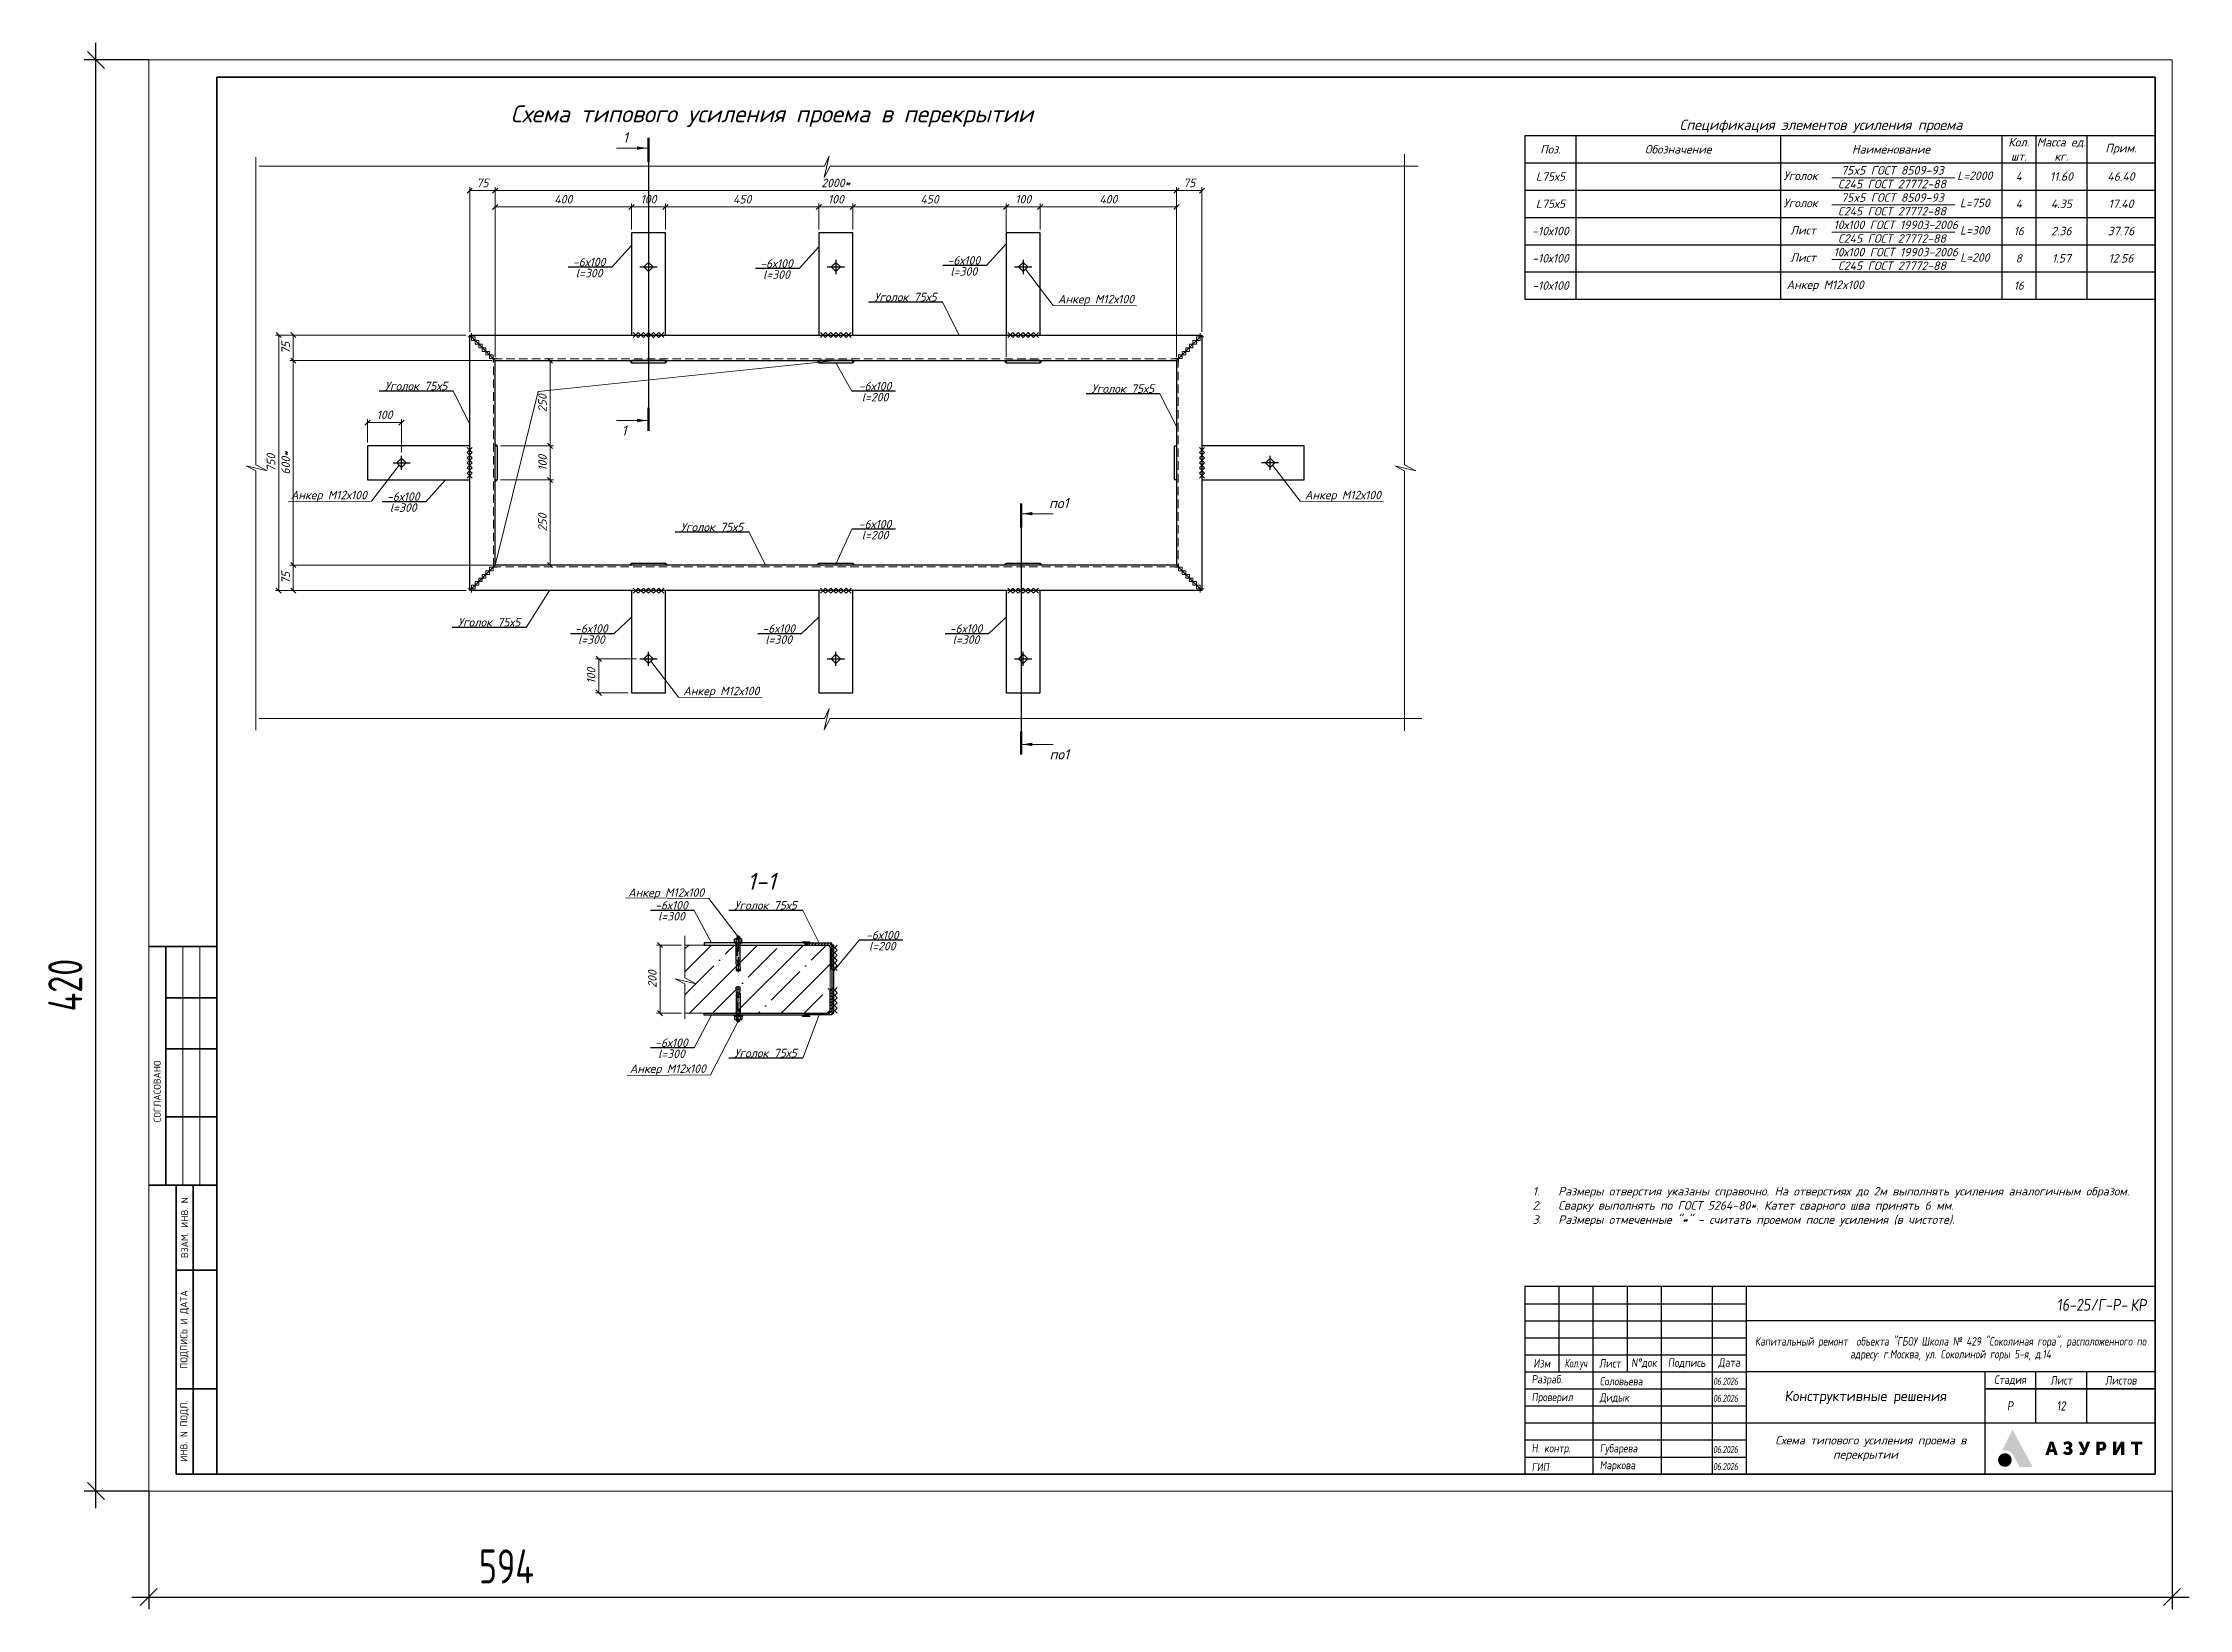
# Model space of a CAD drawing. Header units: millimetres. Extents: x 19346 to 188849, y 18183 to 1386204.
# Drawn here: x 182549 to 188849, y 25514 to 30110 of the extents above; entities that cross this region are included whole.
import ezdxf
from ezdxf.enums import TextEntityAlignment as Align

# ---------------------------------------------------------------- set-up
doc = ezdxf.new("R2010")
doc.units = ezdxf.units.MM
doc.linetypes.add('CENTERLI', pattern=[1, 0.75, -0.0625, 0.125, -0.0625])
doc.linetypes.add('невидимая', pattern=[0.375, 0.25, -0.125])
doc.layers.get('DEFPOINTS').update_dxf_attribs({"color": 1})
for name, color, linetype, lineweight in [('013', 7, 'Continuous', 13), ('030', 7, 'Continuous', 30), ('_TEXT', 7, 'Continuous', 30), ('Размер', 140, 'Continuous', 13), ('Разрезы', 54, 'Continuous', 20), ('ТЕКСТ', 214, 'Continuous', 20)]:
    doc.layers.add(name, color=color, linetype=linetype, lineweight=lineweight)
for name, color, linetype in [('1', 1, 'CENTERLI'), ('2', 3, 'Continuous'), ('3', 4, 'Continuous'), ('951', 1, 'Continuous'), ('_STAMP', 7, 'Continuous'), ('ФВ-5', 7, 'Continuous')]:
    doc.layers.add(name, color=color, linetype=linetype)
doc.styles.add('10', font='isocpeui.ttf', dxfattribs={"height": 25})
doc.styles.add('100', font='isocpeui.ttf', dxfattribs={"height": 250})
doc.styles.add('GOST', font='isocpeur.TTF')
doc.styles.add('ISOCPEUR', font='isocpeur.TTF', dxfattribs={"width": 0.85, "oblique": 7})
doc.styles.get("Standard").update_dxf_attribs({"font": 'arial.ttf'})
doc.styles.add('БДА100', font='romand.shx', dxfattribs={"width": 0.7})
doc.dimstyles.new('10', dxfattribs={"dimtxt": 37.5, "dimasz": 15, "dimexe": 10, "dimexo": 10, "dimgap": 10, "dimtad": 1, "dimtxsty": '10', "dimblk": 'OBLIQUE', "dimcen": 2.5, "dimadec": 0, "dimazin": 0, "dimtfac": 1, "dimtmove": 0, "dimatfit": 3, "dimfxl": 1, "dimlwd": 15, "dimlwe": 15, "dimarcsym": 0})
doc.dimstyles.new('БДА1', dxfattribs={"dimtxt": 2, "dimasz": 1, "dimexe": 0.7, "dimexo": 0, "dimgap": 0.8, "dimtad": 1, "dimdec": 0, "dimrnd": 1, "dimzin": 0, "dimdsep": 46, "dimtxsty": 'БДА100', "dimblk": 'OBLIQUE', "dimcen": 2, "dimdle": 1, "dimadec": 0, "dimazin": 0, "dimtfac": 1, "dimtdec": 0, "dimtmove": 1, "dimatfit": 3, "dimldrblk": 'NONE', "dimfxl": 0.7, "dimtolj": 1, "dimtzin": 0, "dimlwd": -1, "dimlwe": -1, "dimarcsym": 0})

msp = doc.modelspace()

# ---------------------------------------------------------------- texts
at = {"style": '100'}
for s, p in [('75x5 ГОСТ 8509-93', (187978.316, 29736.36)), ('Уголок', (187708.743, 29720.481)), ('С245 ГОСТ 27772-88', (187977.129, 29696.313)), ('L=2000', (188220.231, 29720.481)), ('Уголок', (187708.743, 29640.481)), ('С245 ГОСТ 27772-88', (187977.129, 29616.313)), ('75x5 ГОСТ 8509-93', (187978.316, 29656.36)), ('L=750', (188220.231, 29640.481)), ('Лист', (187716.062, 29560.481)), ('10х100 ГОСТ 19903-2006', (187988.038, 29576.36)), ('L=300', (188220.231, 29560.481)), ('Лист', (187716.062, 29480.481)), ('10х100 ГОСТ 19903-2006', (187988.038, 29496.36)), ('С245 ГОСТ 27772-88', (187977.129, 29536.313)), ('L=200', (188220.231, 29480.481)), ('С245 ГОСТ 27772-88', (187977.129, 29456.313)), ('Анкер М12x100 ', (187788.818, 29400.624))]:
    msp.add_text(s, height=25, dxfattribs=at).set_placement(p, align=Align.MIDDLE_CENTER)
at = {"color": 0, "lineweight": 9}
for s, insert, char_height, width, attachment_point, style in [('\\pxi1.23419;Схема типового усиления проема в перекрытии', (184657.697, 29895.478), 50, 2395.44136, 5, '10'), ('\\pxi1.23419;1-1', (184627.117, 27649.644), 50, 175.99176, 5, '10'), ('\\pxi-3,l5.23419,t5.23419;1.^IРазмеры отверстия указаны справочно. На отверстиях до 2м выполнять усиления аналогичным образом.\\P2.^IСварку выполнять по ГОСТ 5264-80*. Катет сварного шва принять 6 мм.\\P3.^IРазмеры отмеченные "*" - считать проемом после усиления (в чистоте).', (186866.267, 26695.176), 25, 1840.54729, 4, '10'), ('12', (188474.341, 26110.225), 27, 150, 5, 'ISOCPEUR'), ('\\pxi1.23419;Схема типового усиления проема в перекрытии', (187899.341, 25985.225), 25, 700, 5, '10')]:
    msp.add_mtext(s, dxfattribs=dict(at, insert=insert, char_height=char_height, width=width, attachment_point=attachment_point, style=style))
at = {"ltscale": 100, "char_height": 25, "attachment_point": 5, "style": '10'}
for s, insert in [('-6х100', (184152.117, 29467.201)), ('l=300', (184152.117, 29434.826)), ('-6х100', (184702.117, 29462.839)), ('l=300', (184702.117, 29430.464)), ('-6х100', (185252.117, 29472.064)), ('l=300', (185252.117, 29439.689)), ('Уголок 75х5', (185080.883, 29364.374)), ('Анкер М12х100', (185639.984, 29355.053)), ('Уголок 75х5', (183644.167, 29103.423)), ('-6х100', (184991.592, 29103.047)), ('l=200', (184991.592, 29070.672)), ('Уголок 75х5', (185719.167, 29095.752)), ('Анкер М12х100', (183387.827, 28780.053)), ('Анкер М12х100', (186364.984, 28780.053)), ('-6х100', (183606.407, 28778.848)), ('l=300', (183606.407, 28746.473)), ('Уголок 75х5', (184512.849, 28689.374)), ('-6х100', (184991.592, 28697.962)), ('l=200', (184991.592, 28665.588)), ('Уголок 75х5', (183858.565, 28410.154)), ('-6х100', (184158.647, 28391.555)), ('l=300', (184158.647, 28359.18)), ('-6х100', (184708.647, 28391.555)), ('l=300', (184708.647, 28359.18)), ('-6х100', (185258.647, 28391.555)), ('l=300', (185258.647, 28359.18)), ('Анкер М12х100', (184539.984, 28205.053)), ('Анкер М12х100', (184378.013, 27613.388)), ('-6х100', (184393.777, 27579.608)), ('l=300', (184393.777, 27547.234)), ('Уголок 75х5', (184670.172, 27579.361)), ('-6х100', (185012.758, 27492.084)), ('l=200', (185012.758, 27459.709)), ('-6х100', (184393.777, 27176.057)), ('Уголок 75х5', (184670.172, 27145.721)), ('Анкер М12х100', (184383.083, 27096.601)), ('l=300', (184393.777, 27143.682))]:
    msp.add_mtext(s, dxfattribs=dict(at, insert=insert))
at = {"layer": 'ТЕКСТ', "style": '100'}
msp.add_text('Спецификация элементов усиления проема', height=30, dxfattribs=at).set_placement((187353.254, 29854.914))

# ---------------------------------------------------------------- blocks, each defined once
blk = doc.blocks.new('_OBLIQUE')
at = {"color": 0, "linetype": 'ByBlock'}
blk.add_line((-0.5, -0.5), (0.5, 0.5), dxfattribs=at)
blk = doc.blocks.new('*D17')
at = {"layer": 'DEFPOINTS', "color": 0, "transparency": 16777216}
for p, q in [((0, 0), (0, -34.62)), ((594, 0), (594, -34.62)), ((-5, -31.12), (599, -31.12))]:
    blk.add_line(p, q, dxfattribs=at)
for p in [(0, 0), (594, 0), (594, -31.12)]:
    blk.add_point(p, dxfattribs=at)
at = {"layer": 'DEFPOINTS', "color": 0, "transparency": 16777216, "xscale": 5, "yscale": 5, "zscale": 5, "rotation": 180}
blk.add_blockref('_OBLIQUE', (0, -31.12), dxfattribs=at)
at = {"layer": 'DEFPOINTS', "color": 0, "transparency": 16777216, "xscale": 5, "yscale": 5, "zscale": 5}
blk.add_blockref('_OBLIQUE', (594, -31.12), dxfattribs=at)
at = {"layer": 'DEFPOINTS', "color": 0, "lineweight": 0, "transparency": 16777216, "insert": (105, -22.12), "char_height": 10, "attachment_point": 5, "style": 'БДА100'}
blk.add_mtext('\\A1;594', dxfattribs=at)
blk = doc.blocks.new('_None')
blk = doc.blocks.new('*D18')
at = {"layer": 'DEFPOINTS', "color": 0, "transparency": 16777216}
for p, q in [((-15.52, -5), (-15.52, 425)), ((0, 420), (-19.02, 420)), ((0, 0), (-19.02, 0))]:
    blk.add_line(p, q, dxfattribs=at)
for p in [(-15.52, 420), (0, 420), (0, 0)]:
    blk.add_point(p, dxfattribs=at)
at = {"layer": 'DEFPOINTS', "color": 0, "transparency": 16777216, "xscale": 5, "yscale": 5, "zscale": 5}
for p, rotation in [((-15.52, 420), 90), ((-15.52, 0), 270)]:
    blk.add_blockref('_OBLIQUE', p, dxfattribs=dict(at, rotation=rotation))
at = {"layer": 'DEFPOINTS', "color": 0, "lineweight": 0, "transparency": 16777216, "insert": (-24.52, 148.5), "char_height": 10, "attachment_point": 5, "rotation": 90, "style": 'БДА100'}
blk.add_mtext('\\A1;420', dxfattribs=at)
blk = doc.blocks.new('Логотип Азурит')
at = {"layer": '_STAMP', "linetype": 'Continuous', "true_color": 0x2a3756}
h = blk.add_hatch(color=159, dxfattribs=at)
h.dxf.hatch_style = 1
h.paths.add_polyline_path([(-39.4, 8.5), (-40.02, 9.65), (-40.61, 10.74), (-41.14, 11.7), (-41.62, 12.59), (-41.79, 12.89), (-41.86, 13.01), (-41.91, 12.94), (-41.99, 12.78), (-42.39, 11.96), (-42.77, 11.18), (-43.09, 10.5), (-43.47, 9.72), (-44.18, 8.26), (-44.5, 7.6), (-44.73, 7.14), (-44.85, 6.9), (-44.7, 6.93), (-44.51, 6.95), (-44.27, 6.97), (-44.09, 6.97), (-43.91, 6.96), (-43.74, 6.94), (-43.56, 6.91), (-43.39, 6.87), (-43.22, 6.81), (-43.05, 6.75), (-42.89, 6.68), (-42.73, 6.59), (-42.58, 6.5), (-42.43, 6.4), (-42.29, 6.29), (-42.15, 6.17), (-42.03, 6.04), (-41.91, 5.91), (-41.79, 5.77), (-41.72, 5.65), (-41.63, 5.5), (-41.3, 4.9), (-41.02, 4.39), (-40.57, 3.56), (-40.05, 2.59), (-39.78, 2.11), (-37.86, 2.11), (-36.5, 2.11), (-35.94, 2.12), (-36.48, 3.13), (-36.82, 3.75), (-37.16, 4.37), (-37.67, 5.33), (-38.2, 6.3), (-38.54, 6.93), (-38.87, 7.53)])
h = blk.add_hatch(color=159, dxfattribs=at)
h.dxf.hatch_style = 1
h.paths.add_polyline_path([(-29.3, 7.88), (-29.63, 8.84), (-29.86, 9.53), (-30.37, 9.54), (-30.87, 9.54), (-30.93, 9.38), (-31.26, 8.4), (-31.64, 7.27), (-31.97, 6.31), (-32.19, 5.64), (-32.05, 5.63), (-31.71, 5.62), (-31.23, 5.62), (-31.11, 6.03), (-30.99, 6.44), (-30.37, 6.44), (-29.75, 6.44), (-29.63, 6.03), (-29.52, 5.62), (-29.03, 5.62), (-28.54, 5.62), (-28.6, 5.8), (-28.93, 6.79)])
h.paths.add_polyline_path([(-30.77, 7.21), (-30.74, 7.31), (-30.56, 7.93), (-30.43, 8.43), (-30.39, 8.59), (-30.37, 8.65), (-30.35, 8.64), (-30.31, 8.45), (-30.22, 8.08), (-30.11, 7.66), (-30.01, 7.33), (-29.97, 7.21), (-30.37, 7.21)], flags=16)
h = blk.add_hatch(color=159, dxfattribs=at)
h.dxf.hatch_style = 1
h.paths.add_polyline_path([(-24.39, 7.35), (-24.47, 7.43), (-24.56, 7.5), (-24.66, 7.56), (-24.81, 7.65), (-24.74, 7.69), (-24.65, 7.75), (-24.55, 7.86), (-24.45, 7.97), (-24.38, 8.09), (-24.35, 8.18), (-24.32, 8.25), (-24.31, 8.34), (-24.3, 8.45), (-24.3, 8.65), (-24.31, 8.73), (-24.34, 8.82), (-24.41, 8.99), (-24.51, 9.14), (-24.63, 9.28), (-24.78, 9.39), (-24.95, 9.48), (-25.13, 9.55), (-25.34, 9.59), (-25.56, 9.6), (-25.74, 9.6), (-25.91, 9.58), (-26.08, 9.55), (-26.23, 9.51), (-26.39, 9.46), (-26.53, 9.39), (-26.67, 9.32), (-26.8, 9.23), (-26.9, 9.15), (-26.81, 8.98), (-26.64, 8.66), (-26.54, 8.5), (-26.51, 8.5), (-26.46, 8.54), (-26.35, 8.61), (-26.21, 8.67), (-26.07, 8.73), (-25.93, 8.77), (-25.82, 8.79), (-25.72, 8.79), (-25.62, 8.79), (-25.53, 8.76), (-25.46, 8.73), (-25.39, 8.68), (-25.34, 8.62), (-25.3, 8.55), (-25.26, 8.45), (-25.26, 8.36), (-25.27, 8.27), (-25.32, 8.18), (-25.36, 8.13), (-25.39, 8.08), (-25.44, 8.05), (-25.49, 8.02), (-25.63, 7.99), (-25.84, 7.98), (-26.1, 7.97), (-26.1, 7.6), (-26.1, 7.24), (-25.78, 7.23), (-25.54, 7.21), (-25.45, 7.2), (-25.38, 7.18), (-25.33, 7.15), (-25.28, 7.12), (-25.25, 7.08), (-25.21, 7.02), (-25.19, 6.96), (-25.17, 6.9), (-25.17, 6.76), (-25.18, 6.7), (-25.2, 6.64), (-25.23, 6.58), (-25.26, 6.53), (-25.31, 6.49), (-25.37, 6.45), (-25.44, 6.43), (-25.52, 6.41), (-25.69, 6.39), (-25.78, 6.39), (-25.87, 6.41), (-26, 6.45), (-26.16, 6.51), (-26.3, 6.6), (-26.43, 6.69), (-26.53, 6.76), (-26.77, 6.45), (-26.93, 6.26), (-26.97, 6.2), (-26.98, 6.15), (-26.97, 6.11), (-26.94, 6.07), (-26.82, 5.97), (-26.62, 5.84), (-26.41, 5.73), (-26.19, 5.65), (-25.97, 5.59), (-25.78, 5.57), (-25.53, 5.57), (-25.3, 5.58), (-25.12, 5.61), (-24.99, 5.65), (-24.87, 5.71), (-24.75, 5.78), (-24.64, 5.85), (-24.54, 5.94), (-24.45, 6.03), (-24.37, 6.13), (-24.31, 6.23), (-24.25, 6.37), (-24.21, 6.51), (-24.2, 6.66), (-24.2, 6.82), (-24.21, 6.94), (-24.24, 7.06), (-24.28, 7.16), (-24.33, 7.26)])
h = blk.add_hatch(color=159, dxfattribs=at)
h.dxf.hatch_style = 1
h.paths.add_polyline_path([(-19.61, 8.04), (-19.36, 8.68), (-19.14, 9.22), (-19.03, 9.53), (-19.17, 9.54), (-19.52, 9.54), (-20.02, 9.54), (-20.05, 9.44), (-20.31, 8.65), (-20.59, 7.81), (-20.63, 7.68), (-20.66, 7.62), (-20.67, 7.61), (-20.7, 7.67), (-20.82, 7.97), (-21.01, 8.4), (-21.34, 9.1), (-21.54, 9.54), (-22.06, 9.54), (-22.58, 9.54), (-22.4, 9.17), (-21.88, 8.17), (-21.32, 7.06), (-21.11, 6.63), (-21.09, 6.56), (-21.1, 6.52), (-21.15, 6.45), (-21.21, 6.41), (-21.28, 6.38), (-21.37, 6.37), (-21.45, 6.37), (-21.55, 6.39), (-21.64, 6.43), (-21.74, 6.49), (-21.82, 6.53), (-21.86, 6.49), (-21.92, 6.39), (-22.11, 6.05), (-22.23, 5.85), (-22.18, 5.81), (-22.08, 5.75), (-21.95, 5.69), (-21.81, 5.63), (-21.69, 5.59), (-21.51, 5.57), (-21.31, 5.57), (-21.12, 5.59), (-20.97, 5.62), (-20.88, 5.66), (-20.79, 5.71), (-20.71, 5.77), (-20.63, 5.84), (-20.56, 5.93), (-20.48, 6.02), (-20.35, 6.23), (-20.28, 6.35), (-20.21, 6.51), (-19.92, 7.25)])
h = blk.add_hatch(color=159, dxfattribs=at)
h.dxf.hatch_style = 1
h.paths.add_polyline_path([(-14.46, 7.53), (-14.41, 7.64), (-14.37, 7.74), (-14.33, 7.96), (-14.31, 8.19), (-14.32, 8.41), (-14.37, 8.63), (-14.45, 8.83), (-14.5, 8.93), (-14.55, 9.02), (-14.62, 9.1), (-14.69, 9.18), (-14.81, 9.29), (-14.92, 9.37), (-15.06, 9.43), (-15.21, 9.49), (-15.33, 9.52), (-15.49, 9.53), (-16.3, 9.54), (-17.21, 9.54), (-17.21, 7.58), (-17.21, 5.62), (-16.73, 5.62), (-16.25, 5.62), (-16.25, 6.23), (-16.25, 6.83), (-15.87, 6.83), (-15.58, 6.84), (-15.35, 6.86), (-15.17, 6.91), (-14.99, 6.98), (-14.83, 7.08), (-14.69, 7.2), (-14.56, 7.36)])
h.paths.add_polyline_path([(-15.6, 7.68), (-15.67, 7.66), (-15.95, 7.66), (-16.25, 7.66), (-16.25, 8.2), (-16.25, 8.74), (-15.93, 8.73), (-15.64, 8.72), (-15.57, 8.7), (-15.51, 8.67), (-15.42, 8.6), (-15.35, 8.51), (-15.32, 8.45), (-15.3, 8.39), (-15.29, 8.19), (-15.29, 8.07), (-15.3, 8), (-15.32, 7.94), (-15.35, 7.88), (-15.39, 7.82), (-15.43, 7.78), (-15.53, 7.71)], flags=16)
h = blk.add_hatch(color=159, dxfattribs=at)
h.dxf.hatch_style = 1
h.paths.add_polyline_path([(-10.09, 7.82), (-9.98, 8.03), (-9.94, 8.12), (-9.95, 7.93), (-9.96, 7.49), (-9.97, 6.69), (-9.97, 5.62), (-9.5, 5.62), (-9.04, 5.62), (-9.04, 7.58), (-9.04, 9.54), (-9.51, 9.54), (-9.99, 9.54), (-10.36, 8.91), (-10.84, 8.1), (-11.03, 7.78), (-11.26, 7.34), (-11.37, 7.13), (-11.42, 7.05), (-11.41, 7.31), (-11.39, 7.78), (-11.39, 8.55), (-11.39, 9.54), (-11.86, 9.54), (-12.34, 9.54), (-12.34, 7.58), (-12.34, 5.62), (-11.86, 5.62), (-11.37, 5.62), (-11.18, 5.95), (-10.61, 6.89), (-10.31, 7.42)])
h = blk.add_hatch(color=159, dxfattribs=at)
h.dxf.hatch_style = 1
h.paths.add_polyline_path([(-3.74, 9.14), (-3.74, 9.54), (-5.42, 9.54), (-7.09, 9.54), (-7.09, 9.14), (-7.09, 8.74), (-6.5, 8.74), (-5.9, 8.74), (-5.9, 7.18), (-5.9, 5.62), (-5.43, 5.62), (-4.95, 5.62), (-4.95, 7.18), (-4.95, 8.74), (-4.35, 8.74), (-3.74, 8.74)])
at = {"layer": '_STAMP', "linetype": 'Continuous', "true_color": 0x1447b7}
h = blk.add_hatch(color=162, dxfattribs=at)
h.dxf.hatch_style = 1
h.paths.add_polyline_path([(-42.09, 4.22), (-42.11, 4.4), (-42.15, 4.58), (-42.2, 4.76), (-42.27, 4.93), (-42.35, 5.1), (-42.45, 5.26), (-42.57, 5.41), (-42.7, 5.55), (-42.8, 5.64), (-42.91, 5.72), (-43.14, 5.86), (-43.38, 5.97), (-43.63, 6.05), (-43.89, 6.09), (-44.15, 6.1), (-44.42, 6.07), (-44.55, 6.04), (-44.68, 6.01), (-44.87, 5.94), (-45.05, 5.85), (-45.22, 5.74), (-45.37, 5.62), (-45.51, 5.49), (-45.63, 5.35), (-45.75, 5.19), (-45.84, 5.03), (-45.92, 4.85), (-45.98, 4.67), (-46.03, 4.49), (-46.06, 4.29), (-46.07, 4.1), (-46.05, 3.9), (-46.02, 3.7), (-45.97, 3.51), (-45.92, 3.37), (-45.87, 3.24), (-45.8, 3.11), (-45.72, 2.99), (-45.64, 2.88), (-45.54, 2.77), (-45.44, 2.67), (-45.33, 2.57), (-45.22, 2.49), (-45.1, 2.41), (-44.98, 2.34), (-44.85, 2.28), (-44.72, 2.22), (-44.58, 2.18), (-44.44, 2.15), (-44.3, 2.13), (-44.05, 2.12), (-43.8, 2.14), (-43.57, 2.19), (-43.34, 2.26), (-43.12, 2.37), (-42.92, 2.5), (-42.73, 2.65), (-42.56, 2.83), (-42.44, 2.99), (-42.34, 3.15), (-42.26, 3.32), (-42.19, 3.49), (-42.14, 3.67), (-42.11, 3.85), (-42.09, 4.03)])
blk = doc.blocks.new('_Azurit_Stamp')
at = {"layer": '_STAMP'}
for p, q in [((-175, 55), (-175, 30)), ((-165, 55), (-165, 0)), ((-155, 55), (-155, 30)), ((-145, 55), (-145, 0)), ((-130, 55), (-130, 0)), ((-120, 55), (-120, 0)), ((-185, 50), (-120, 50)), ((-185, 45), (-120, 45)), ((0, 45), (-120, 45)), ((-185, 40), (-120, 40)), ((-185, 35), (-120, 35)), ((-185, 30), (-120, 30)), ((0, 30), (-120, 30)), ((-50, 30), (-50, 0)), ((-35, 25), (-35, 30)), ((-20, 25), (-20, 30)), ((-185, 25), (-120, 25)), ((-185, 20), (-120, 20)), ((-50, 25), (-35, 25)), ((-35, 25), (-50, 25)), ((-35, 25), (-20, 25)), ((-35, 15), (-35, 25)), ((-20, 25), (-35, 25)), ((-20, 25), (0, 25)), ((-20, 15), (-20, 25)), ((0, 25), (-20, 25)), ((-185, 15), (-120, 15)), ((-120, 15), (0, 15)), ((-185, 10), (-120, 10)), ((-185, 5), (-120, 5))]:
    blk.add_line(p, q, dxfattribs=at)
blk.add_lwpolyline([(-185, 0), (0, 0), (0, 55), (-185, 55)], close=True, dxfattribs=at)
at = {"linetype": 'Continuous'}
blk.add_blockref('Логотип Азурит', (0, 0), dxfattribs=at)
at = {"color": 0, "lineweight": 9, "insert": (-42.5, 20), "char_height": 2.7, "width": 15, "attachment_point": 5, "style": 'ISOCPEUR'}
blk.add_mtext('Р', dxfattribs=at)
at = {"layer": '_TEXT', "color": 1, "style": 'ISOCPEUR', "oblique": 7, "width": 0.85}
blk.add_text('КР ', height=3.5, dxfattribs=at).set_placement((-7.2, 49.62), align=Align.MIDDLE_LEFT)
at = {"layer": '_TEXT', "color": 5, "line_spacing_factor": 0.9, "style": 'ISOCPEUR'}
for s, width, heights, insert, char_height, attachment_point in [('16-25/Г-Р-', 69.1586, [9.61], (-8.07, 49.66), 3.5, 6), ('{\\Q8;\\W0.8;\\C7;Капитальный ремонт  объекта "ГБОУ Школа № 429 "Соколиная гора", расположенного по адресу: г.Москва, ул. Соколиной горы 5-я, д.14}', 120, [14.01], (-60, 36.73), 2.5, 5), ('{\\W1;Конструктивные решения}', 69.1586, [14.57], (-85, 22.5), 3, 5)]:
    blk.add_mtext_dynamic_manual_height_columns(s, width=width, gutter_width=0, heights=heights, dxfattribs=dict(at, insert=insert, char_height=char_height, attachment_point=attachment_point))
at = {"layer": '_TEXT', "style": 'ISOCPEUR'}
for s, width, insert, char_height, attachment_point in [('Изм', 10, (-180, 32.5), 2.5, 5), ('{\\W0.7;Кол.уч}', 10, (-170, 32.17), 2.5, 5), ('Лист', 10, (-160, 32.5), 2.5, 5), ('N%%Dдок', 10, (-150, 32.5), 2.5, 5), ('Подпись', 10, (-137.5, 32.5), 2.5, 5), ('Дата', 10, (-125, 32.5), 2.5, 5), ('Разраб.', 20, (-183, 27.5), 2.4, 4), ('Стадия', 15, (-42.5, 27.5), 2.5, 5), ('Лист', 15, (-27.5, 27.5), 2.5, 5), ('Листов', 15, (-10, 27.5), 2.5, 5), ('Проверил', 20, (-183, 22.27), 2.4, 4), ('Н. контр.', 20, (-183, 7.27), 2.4, 4), ('ГИП', 20, (-183, 2.04), 2.4, 4)]:
    blk.add_mtext_dynamic_manual_height_columns(s, width=width, gutter_width=12.5, heights=[0], dxfattribs=dict(at, insert=insert, char_height=char_height, attachment_point=attachment_point))
at = {"layer": '_TEXT', "color": 1, "attachment_point": 4, "style": 'ISOCPEUR'}
for s, width, insert, char_height in [('Соловьева', 19.0361, (-163, 27.23), 2.4), ('{\\W0.82;\\T0.92;06.2026}', 7.4894, (-129.7, 27.23), 2.1), ('{\\W0.82;\\T0.92;06.2026}', 7.4894, (-129.7, 22.23), 2.1), ('{\\W0.82;\\T0.92;06.2026}', 7.4894, (-129.7, 7.23), 2.1), ('{\\W0.82;\\T0.92;06.2026}', 7.4894, (-129.7, 2.23), 2.1)]:
    blk.add_mtext_dynamic_manual_height_columns(s, width=width, gutter_width=12.5, heights=[0], dxfattribs=dict(at, insert=insert, char_height=char_height))
at = {"layer": '_TEXT', "color": 5, "char_height": 2.4, "attachment_point": 4, "style": 'ISOCPEUR'}
for s, insert in [('Дидык', (-163, 22.23)), ('Губарева', (-163, 7.23)), ('Маркова', (-163, 2.29))]:
    blk.add_mtext_dynamic_manual_height_columns(s, width=19.0361, gutter_width=12.5, heights=[0], dxfattribs=dict(at, insert=insert))
blk = doc.blocks.new('*D674')
at = {"layer": '013', "color": 0, "lineweight": 15, "ltscale": 100, "transparency": 16777216}
for p, q in [((183876.4, 29187.8), (183876.4, 29686.8)), ((183876.4, 29676.8), (185876.4, 29676.8)), ((185876.4, 29187.8), (185876.4, 29686.8))]:
    blk.add_line(p, q, dxfattribs=at)
at = {"layer": 'DEFPOINTS', "color": 0, "ltscale": 100, "transparency": 16777216}
for p in [(185876.4, 29676.8), (183876.4, 29177.8), (185876.4, 29177.8)]:
    blk.add_point(p, dxfattribs=at)
at = {"layer": '013', "color": 0, "lineweight": 15, "ltscale": 100, "transparency": 16777216, "xscale": 15, "yscale": 15, "zscale": 15, "rotation": 180}
blk.add_blockref('_OBLIQUE', (183876.4, 29676.8), dxfattribs=at)
at = {"layer": '013', "color": 0, "lineweight": 15, "ltscale": 100, "transparency": 16777216, "xscale": 15, "yscale": 15, "zscale": 15}
blk.add_blockref('_OBLIQUE', (185876.4, 29676.8), dxfattribs=at)
at = {"layer": '013', "color": 0, "ltscale": 100, "transparency": 16777216, "insert": (184876.4, 29699.3), "char_height": 25, "attachment_point": 5, "style": '10'}
blk.add_mtext('2000*', dxfattribs=at)
blk = doc.blocks.new('*D675')
at = {"layer": '013', "color": 0, "lineweight": 15, "ltscale": 100, "transparency": 16777216}
for p, q in [((183866.4, 29177.8), (183273.7, 29177.8)), ((183283.7, 28577.8), (183283.7, 29177.8)), ((183866.4, 28577.8), (183273.7, 28577.8))]:
    blk.add_line(p, q, dxfattribs=at)
at = {"layer": 'DEFPOINTS', "color": 0, "ltscale": 100, "transparency": 16777216}
for p in [(183283.7, 29177.8), (183876.4, 29177.8), (183876.4, 28577.8)]:
    blk.add_point(p, dxfattribs=at)
at = {"layer": '013', "color": 0, "lineweight": 15, "ltscale": 100, "transparency": 16777216, "xscale": 15, "yscale": 15, "zscale": 15}
for p, rotation in [((183283.7, 29177.8), 90), ((183283.7, 28577.8), 270)]:
    blk.add_blockref('_OBLIQUE', p, dxfattribs=dict(at, rotation=rotation))
at = {"layer": '013', "color": 0, "ltscale": 100, "transparency": 16777216, "insert": (183261.2, 28877.8), "char_height": 25, "attachment_point": 5, "rotation": 90, "style": '10'}
blk.add_mtext('600*', dxfattribs=at)
blk = doc.blocks.new('*D676')
at = {"layer": '013', "color": 0, "lineweight": 15, "ltscale": 100, "transparency": 16777216}
for p, q in [((183801.4, 29262.8), (183801.4, 29686.8)), ((183876.4, 29676.8), (183801.4, 29676.8)), ((183876.4, 29187.8), (183876.4, 29686.8))]:
    blk.add_line(p, q, dxfattribs=at)
at = {"layer": 'DEFPOINTS', "color": 0, "ltscale": 100, "transparency": 16777216}
for p in [(183801.4, 29676.8), (183801.4, 29252.8), (183876.4, 29177.8)]:
    blk.add_point(p, dxfattribs=at)
at = {"layer": '013', "color": 0, "lineweight": 15, "ltscale": 100, "transparency": 16777216, "xscale": 15, "yscale": 15, "zscale": 15, "rotation": 180}
blk.add_blockref('_OBLIQUE', (183801.4, 29676.8), dxfattribs=at)
at = {"layer": '013', "color": 0, "lineweight": 15, "ltscale": 100, "transparency": 16777216, "xscale": 15, "yscale": 15, "zscale": 15}
blk.add_blockref('_OBLIQUE', (183876.4, 29676.8), dxfattribs=at)
at = {"layer": '013', "color": 0, "ltscale": 100, "transparency": 16777216, "insert": (183838.9, 29699.4), "char_height": 25, "attachment_point": 5, "style": '10'}
blk.add_mtext('75', dxfattribs=at)
blk = doc.blocks.new('*D677')
at = {"layer": '013', "color": 0, "lineweight": 15, "ltscale": 100, "transparency": 16777216}
for p, q in [((185876.4, 29187.8), (185876.4, 29686.8)), ((185876.4, 29676.8), (185951.4, 29676.8)), ((185951.4, 29262.8), (185951.4, 29686.8))]:
    blk.add_line(p, q, dxfattribs=at)
at = {"layer": 'DEFPOINTS', "color": 0, "ltscale": 100, "transparency": 16777216}
for p in [(185951.4, 29676.8), (185951.4, 29252.8), (185876.4, 29177.8)]:
    blk.add_point(p, dxfattribs=at)
at = {"layer": '013', "color": 0, "lineweight": 15, "ltscale": 100, "transparency": 16777216, "xscale": 15, "yscale": 15, "zscale": 15, "rotation": 180}
blk.add_blockref('_OBLIQUE', (185876.4, 29676.8), dxfattribs=at)
at = {"layer": '013', "color": 0, "lineweight": 15, "ltscale": 100, "transparency": 16777216, "xscale": 15, "yscale": 15, "zscale": 15}
blk.add_blockref('_OBLIQUE', (185951.4, 29676.8), dxfattribs=at)
at = {"layer": '013', "color": 0, "ltscale": 100, "transparency": 16777216, "insert": (185913.9, 29699.4), "char_height": 25, "attachment_point": 5, "style": '10'}
blk.add_mtext('75', dxfattribs=at)
blk = doc.blocks.new('*D678')
at = {"layer": '013', "color": 0, "lineweight": 15, "ltscale": 100, "transparency": 16777216}
for p, q in [((183791.4, 29252.8), (183273.7, 29252.8)), ((183283.7, 29177.8), (183283.7, 29252.8)), ((183866.4, 29177.8), (183273.7, 29177.8))]:
    blk.add_line(p, q, dxfattribs=at)
at = {"layer": 'DEFPOINTS', "color": 0, "ltscale": 100, "transparency": 16777216}
for p in [(183283.7, 29252.8), (183801.4, 29252.8), (183876.4, 29177.8)]:
    blk.add_point(p, dxfattribs=at)
at = {"layer": '013', "color": 0, "lineweight": 15, "ltscale": 100, "transparency": 16777216, "xscale": 15, "yscale": 15, "zscale": 15}
for p, rotation in [((183283.7, 29252.8), 90), ((183283.7, 29177.8), 270)]:
    blk.add_blockref('_OBLIQUE', p, dxfattribs=dict(at, rotation=rotation))
at = {"layer": '013', "color": 0, "ltscale": 100, "transparency": 16777216, "insert": (183261.1, 29215.3), "char_height": 25, "attachment_point": 5, "rotation": 90, "style": '10'}
blk.add_mtext('75', dxfattribs=at)
blk = doc.blocks.new('*D679')
at = {"layer": '013', "color": 0, "lineweight": 15, "ltscale": 100, "transparency": 16777216}
for p, q in [((183866.4, 28577.8), (183273.7, 28577.8)), ((183283.7, 28577.8), (183283.7, 28502.8)), ((183791.4, 28502.8), (183273.7, 28502.8))]:
    blk.add_line(p, q, dxfattribs=at)
at = {"layer": 'DEFPOINTS', "color": 0, "ltscale": 100, "transparency": 16777216}
for p in [(183876.4, 28577.8), (183283.7, 28502.8), (183801.4, 28502.8)]:
    blk.add_point(p, dxfattribs=at)
at = {"layer": '013', "color": 0, "lineweight": 15, "ltscale": 100, "transparency": 16777216, "xscale": 15, "yscale": 15, "zscale": 15}
for p, rotation in [((183283.7, 28577.8), 90), ((183283.7, 28502.8), 270)]:
    blk.add_blockref('_OBLIQUE', p, dxfattribs=dict(at, rotation=rotation))
at = {"layer": '013', "color": 0, "ltscale": 100, "transparency": 16777216, "insert": (183261.1, 28540.3), "char_height": 25, "attachment_point": 5, "rotation": 90, "style": '10'}
blk.add_mtext('75', dxfattribs=at)
blk = doc.blocks.new('*D680')
at = {"layer": '013', "color": 0, "lineweight": 15, "ltscale": 100, "transparency": 16777216}
for p, q in [((183886.4, 29177.8), (184047.5, 29177.8)), ((184037.5, 29177.8), (184037.5, 28927.8)), ((183892.4, 28927.8), (184047.5, 28927.8))]:
    blk.add_line(p, q, dxfattribs=at)
at = {"layer": 'DEFPOINTS', "color": 0, "ltscale": 100, "transparency": 16777216}
for p in [(183876.4, 29177.8), (183882.4, 28927.8), (184037.5, 28927.8)]:
    blk.add_point(p, dxfattribs=at)
at = {"layer": '013', "color": 0, "lineweight": 15, "ltscale": 100, "transparency": 16777216, "xscale": 15, "yscale": 15, "zscale": 15}
for p, rotation in [((184037.5, 29177.8), 90), ((184037.5, 28927.8), 270)]:
    blk.add_blockref('_OBLIQUE', p, dxfattribs=dict(at, rotation=rotation))
at = {"layer": '013', "color": 0, "ltscale": 100, "transparency": 16777216, "insert": (184015, 29052.8), "char_height": 25, "attachment_point": 5, "rotation": 90, "style": '10'}
blk.add_mtext('250', dxfattribs=at)
blk = doc.blocks.new('*D681')
at = {"layer": '013', "color": 0, "lineweight": 15, "ltscale": 100, "transparency": 16777216}
for p, q in [((183892.4, 28927.8), (184047.5, 28927.8)), ((184037.5, 28927.8), (184037.5, 28827.8)), ((183892.4, 28827.8), (184047.5, 28827.8))]:
    blk.add_line(p, q, dxfattribs=at)
at = {"layer": 'DEFPOINTS', "color": 0, "ltscale": 100, "transparency": 16777216}
for p in [(183882.4, 28927.8), (183882.4, 28827.8), (184037.5, 28827.8)]:
    blk.add_point(p, dxfattribs=at)
at = {"layer": '013', "color": 0, "lineweight": 15, "ltscale": 100, "transparency": 16777216, "xscale": 15, "yscale": 15, "zscale": 15}
for p, rotation in [((184037.5, 28927.8), 90), ((184037.5, 28827.8), 270)]:
    blk.add_blockref('_OBLIQUE', p, dxfattribs=dict(at, rotation=rotation))
at = {"layer": '013', "color": 0, "ltscale": 100, "transparency": 16777216, "insert": (184015, 28877.8), "char_height": 25, "attachment_point": 5, "rotation": 90, "style": '10'}
blk.add_mtext('100', dxfattribs=at)
blk = doc.blocks.new('*D682')
at = {"layer": '013', "color": 0, "lineweight": 15, "ltscale": 100, "transparency": 16777216}
for p, q in [((183892.4, 28827.8), (184047.5, 28827.8)), ((184037.5, 28577.8), (184037.5, 28827.8)), ((183886.4, 28577.8), (184047.5, 28577.8))]:
    blk.add_line(p, q, dxfattribs=at)
at = {"layer": 'DEFPOINTS', "color": 0, "ltscale": 100, "transparency": 16777216}
for p in [(183882.4, 28827.8), (184037.5, 28827.8), (183876.4, 28577.8)]:
    blk.add_point(p, dxfattribs=at)
at = {"layer": '013', "color": 0, "lineweight": 15, "ltscale": 100, "transparency": 16777216, "xscale": 15, "yscale": 15, "zscale": 15}
for p, rotation in [((184037.5, 28827.8), 90), ((184037.5, 28577.8), 270)]:
    blk.add_blockref('_OBLIQUE', p, dxfattribs=dict(at, rotation=rotation))
at = {"layer": '013', "color": 0, "ltscale": 100, "transparency": 16777216, "insert": (184015, 28702.8), "char_height": 25, "attachment_point": 5, "rotation": 90, "style": '10'}
blk.add_mtext('250', dxfattribs=at)
blk = doc.blocks.new('*D683')
at = {"layer": '013', "color": 0, "lineweight": 15, "ltscale": 100, "transparency": 16777216}
for p, q in [((183876.4, 29187.8), (183876.4, 29639)), ((183876.4, 29629), (184276.4, 29629)), ((184276.4, 29562.8), (184276.4, 29639))]:
    blk.add_line(p, q, dxfattribs=at)
at = {"layer": 'DEFPOINTS', "color": 0, "ltscale": 100, "transparency": 16777216}
for p in [(184276.4, 29629), (184276.4, 29552.8), (183876.4, 29177.8)]:
    blk.add_point(p, dxfattribs=at)
at = {"layer": '013', "color": 0, "lineweight": 15, "ltscale": 100, "transparency": 16777216, "xscale": 15, "yscale": 15, "zscale": 15, "rotation": 180}
blk.add_blockref('_OBLIQUE', (183876.4, 29629), dxfattribs=at)
at = {"layer": '013', "color": 0, "lineweight": 15, "ltscale": 100, "transparency": 16777216, "xscale": 15, "yscale": 15, "zscale": 15}
blk.add_blockref('_OBLIQUE', (184276.4, 29629), dxfattribs=at)
at = {"layer": '013', "color": 0, "ltscale": 100, "transparency": 16777216, "insert": (184076.4, 29651.5), "char_height": 25, "attachment_point": 5, "style": '10'}
blk.add_mtext('400', dxfattribs=at)
blk = doc.blocks.new('*D684')
at = {"layer": '013', "color": 0, "lineweight": 15, "ltscale": 100, "transparency": 16777216}
for p, q in [((184276.4, 29562.8), (184276.4, 29639)), ((184276.4, 29629), (184376.4, 29629)), ((184376.4, 29562.8), (184376.4, 29639))]:
    blk.add_line(p, q, dxfattribs=at)
at = {"layer": 'DEFPOINTS', "color": 0, "ltscale": 100, "transparency": 16777216}
for p in [(184376.4, 29629), (184276.4, 29552.8), (184376.4, 29552.8)]:
    blk.add_point(p, dxfattribs=at)
at = {"layer": '013', "color": 0, "lineweight": 15, "ltscale": 100, "transparency": 16777216, "xscale": 15, "yscale": 15, "zscale": 15, "rotation": 180}
blk.add_blockref('_OBLIQUE', (184276.4, 29629), dxfattribs=at)
at = {"layer": '013', "color": 0, "lineweight": 15, "ltscale": 100, "transparency": 16777216, "xscale": 15, "yscale": 15, "zscale": 15}
blk.add_blockref('_OBLIQUE', (184376.4, 29629), dxfattribs=at)
at = {"layer": '013', "color": 0, "ltscale": 100, "transparency": 16777216, "insert": (184326.4, 29651.5), "char_height": 25, "attachment_point": 5, "style": '10'}
blk.add_mtext('100', dxfattribs=at)
blk = doc.blocks.new('*D685')
at = {"layer": '013', "color": 0, "lineweight": 15, "ltscale": 100, "transparency": 16777216}
for p, q in [((184376.4, 29562.8), (184376.4, 29639)), ((184376.4, 29629), (184826.4, 29629)), ((184826.4, 29562.8), (184826.4, 29639))]:
    blk.add_line(p, q, dxfattribs=at)
at = {"layer": 'DEFPOINTS', "color": 0, "ltscale": 100, "transparency": 16777216}
for p in [(184826.4, 29629), (184376.4, 29552.8), (184826.4, 29552.8)]:
    blk.add_point(p, dxfattribs=at)
at = {"layer": '013', "color": 0, "lineweight": 15, "ltscale": 100, "transparency": 16777216, "xscale": 15, "yscale": 15, "zscale": 15, "rotation": 180}
blk.add_blockref('_OBLIQUE', (184376.4, 29629), dxfattribs=at)
at = {"layer": '013', "color": 0, "lineweight": 15, "ltscale": 100, "transparency": 16777216, "xscale": 15, "yscale": 15, "zscale": 15}
blk.add_blockref('_OBLIQUE', (184826.4, 29629), dxfattribs=at)
at = {"layer": '013', "color": 0, "ltscale": 100, "transparency": 16777216, "insert": (184601.4, 29651.5), "char_height": 25, "attachment_point": 5, "style": '10'}
blk.add_mtext('450', dxfattribs=at)
blk = doc.blocks.new('*D686')
at = {"layer": '013', "color": 0, "lineweight": 15, "ltscale": 100, "transparency": 16777216}
for p, q in [((184926.4, 29562.8), (184926.4, 29639)), ((184926.4, 29629), (185376.4, 29629)), ((185376.4, 29187.8), (185376.4, 29639))]:
    blk.add_line(p, q, dxfattribs=at)
at = {"layer": 'DEFPOINTS', "color": 0, "ltscale": 100, "transparency": 16777216}
for p in [(185376.4, 29629), (184926.4, 29552.8), (185376.4, 29177.8)]:
    blk.add_point(p, dxfattribs=at)
at = {"layer": '013', "color": 0, "lineweight": 15, "ltscale": 100, "transparency": 16777216, "xscale": 15, "yscale": 15, "zscale": 15, "rotation": 180}
blk.add_blockref('_OBLIQUE', (184926.4, 29629), dxfattribs=at)
at = {"layer": '013', "color": 0, "lineweight": 15, "ltscale": 100, "transparency": 16777216, "xscale": 15, "yscale": 15, "zscale": 15}
blk.add_blockref('_OBLIQUE', (185376.4, 29629), dxfattribs=at)
at = {"layer": '013', "color": 0, "ltscale": 100, "transparency": 16777216, "insert": (185151.4, 29651.5), "char_height": 25, "attachment_point": 5, "style": '10'}
blk.add_mtext('450', dxfattribs=at)
blk = doc.blocks.new('*D687')
at = {"layer": '013', "color": 0, "lineweight": 15, "ltscale": 100, "transparency": 16777216}
for p, q in [((184826.4, 29562.8), (184826.4, 29639)), ((184826.4, 29629), (184926.4, 29629)), ((184926.4, 29562.8), (184926.4, 29639))]:
    blk.add_line(p, q, dxfattribs=at)
at = {"layer": 'DEFPOINTS', "color": 0, "ltscale": 100, "transparency": 16777216}
for p in [(184926.4, 29629), (184826.4, 29552.8), (184926.4, 29552.8)]:
    blk.add_point(p, dxfattribs=at)
at = {"layer": '013', "color": 0, "lineweight": 15, "ltscale": 100, "transparency": 16777216, "xscale": 15, "yscale": 15, "zscale": 15, "rotation": 180}
blk.add_blockref('_OBLIQUE', (184826.4, 29629), dxfattribs=at)
at = {"layer": '013', "color": 0, "lineweight": 15, "ltscale": 100, "transparency": 16777216, "xscale": 15, "yscale": 15, "zscale": 15}
blk.add_blockref('_OBLIQUE', (184926.4, 29629), dxfattribs=at)
at = {"layer": '013', "color": 0, "ltscale": 100, "transparency": 16777216, "insert": (184876.4, 29651.5), "char_height": 25, "attachment_point": 5, "style": '10'}
blk.add_mtext('100', dxfattribs=at)
blk = doc.blocks.new('*D688')
at = {"layer": '013', "color": 0, "lineweight": 15, "ltscale": 100, "transparency": 16777216}
for p, q in [((185376.4, 29562.8), (185376.4, 29639)), ((185376.4, 29629), (185476.4, 29629)), ((185476.4, 29562.8), (185476.4, 29639))]:
    blk.add_line(p, q, dxfattribs=at)
at = {"layer": 'DEFPOINTS', "color": 0, "ltscale": 100, "transparency": 16777216}
for p in [(185476.4, 29629), (185376.4, 29552.8), (185476.4, 29552.8)]:
    blk.add_point(p, dxfattribs=at)
at = {"layer": '013', "color": 0, "lineweight": 15, "ltscale": 100, "transparency": 16777216, "xscale": 15, "yscale": 15, "zscale": 15, "rotation": 180}
blk.add_blockref('_OBLIQUE', (185376.4, 29629), dxfattribs=at)
at = {"layer": '013', "color": 0, "lineweight": 15, "ltscale": 100, "transparency": 16777216, "xscale": 15, "yscale": 15, "zscale": 15}
blk.add_blockref('_OBLIQUE', (185476.4, 29629), dxfattribs=at)
at = {"layer": '013', "color": 0, "ltscale": 100, "transparency": 16777216, "insert": (185426.4, 29651.5), "char_height": 25, "attachment_point": 5, "style": '10'}
blk.add_mtext('100', dxfattribs=at)
blk = doc.blocks.new('*D689')
at = {"layer": '013', "color": 0, "lineweight": 15, "ltscale": 100, "transparency": 16777216}
for p, q in [((185476.4, 29562.8), (185476.4, 29639)), ((185476.4, 29629), (185876.4, 29629)), ((185876.4, 29187.8), (185876.4, 29639))]:
    blk.add_line(p, q, dxfattribs=at)
at = {"layer": 'DEFPOINTS', "color": 0, "ltscale": 100, "transparency": 16777216}
for p in [(185876.4, 29629), (185476.4, 29552.8), (185876.4, 29177.8)]:
    blk.add_point(p, dxfattribs=at)
at = {"layer": '013', "color": 0, "lineweight": 15, "ltscale": 100, "transparency": 16777216, "xscale": 15, "yscale": 15, "zscale": 15, "rotation": 180}
blk.add_blockref('_OBLIQUE', (185476.4, 29629), dxfattribs=at)
at = {"layer": '013', "color": 0, "lineweight": 15, "ltscale": 100, "transparency": 16777216, "xscale": 15, "yscale": 15, "zscale": 15}
blk.add_blockref('_OBLIQUE', (185876.4, 29629), dxfattribs=at)
at = {"layer": '013', "color": 0, "ltscale": 100, "transparency": 16777216, "insert": (185676.4, 29651.5), "char_height": 25, "attachment_point": 5, "style": '10'}
blk.add_mtext('400', dxfattribs=at)
blk = doc.blocks.new('*U690')
blk.add_lwpolyline([(-20.2, 54.8), (-18.2, 54.8, -0.414214), (-15.2, 51.8), (-15.2, -6.2, 0.414214), (-6.2, -15.2), (51.8, -15.2, -0.414214), (54.8, -18.2), (54.8, -20.2), (-20.2, -20.2)], format="xyb", close=True)
blk = doc.blocks.new('*D691')
at = {"layer": '013', "color": 0, "lineweight": 15, "ltscale": 100, "transparency": 16777216}
for p, q in [((184423.2, 27462.8), (184350.2, 27462.8)), ((184360.2, 27262.8), (184360.2, 27462.8)), ((184423.2, 27262.8), (184350.2, 27262.8))]:
    blk.add_line(p, q, dxfattribs=at)
at = {"layer": 'DEFPOINTS', "color": 0, "ltscale": 100, "transparency": 16777216}
for p in [(184360.2, 27462.8), (184433.2, 27462.8), (184433.2, 27262.8)]:
    blk.add_point(p, dxfattribs=at)
at = {"layer": '013', "color": 0, "lineweight": 15, "ltscale": 100, "transparency": 16777216, "xscale": 15, "yscale": 15, "zscale": 15}
for p, rotation in [((184360.2, 27462.8), 90), ((184360.2, 27262.8), 270)]:
    blk.add_blockref('_OBLIQUE', p, dxfattribs=dict(at, rotation=rotation))
at = {"layer": '013', "color": 0, "ltscale": 100, "transparency": 16777216, "insert": (184337.7, 27362.8), "char_height": 25, "attachment_point": 5, "rotation": 90, "style": '10'}
blk.add_mtext('200', dxfattribs=at)
blk = doc.blocks.new('*U698')
at = {"layer": 'DEFPOINTS'}
blk.add_line((0, 0), (72.11, 0), dxfattribs=at)
at = {"layer": 'Разрезы', "color": 0}
for p, q in [((-4.07, 0.35), (-4.07, 9.4)), ((75.87, 0.35), (75.87, 9.4))]:
    blk.add_line(p, q, dxfattribs=at)
at = {"layer": 'Разрезы', "color": 0, "lineweight": 60}
for p, q in [((-7.07, 0), (0, 0)), ((78.87, 0), (72.11, 0))]:
    blk.add_line(p, q, dxfattribs=at)
at = {"layer": 'Разрезы', "color": 0}
for points in [[(-4.07, 0.35), (-3.57, 3.35), (-4.57, 3.35)], [(75.87, 0.35), (75.36, 3.35), (76.37, 3.35)]]:
    blk.add_solid(points, dxfattribs=at)
at = {"layer": 'Разрезы', "color": 0, "style": '100'}
for tag, p in [('1', (-7.17, 6.76)), ('2', (78.81, 7.19))]:
    blk.add_attdef(tag, text='', height=3, dxfattribs=at).set_placement(p, align=Align.MIDDLE_CENTER)
blk = doc.blocks.new('*U692')
at = {"layer": 'DEFPOINTS'}
blk.add_line((0, 0), (59.87, 0), dxfattribs=at)
at = {"layer": 'Разрезы', "color": 0, "lineweight": 60}
for p, q in [((-7.07, 0), (0, 0)), ((66.63, 0), (59.87, 0))]:
    blk.add_line(p, q, dxfattribs=at)
at = {"layer": 'Разрезы', "color": 0}
for p, q in [((-4.07, -0.35), (-4.07, -9.4)), ((63.63, -0.35), (63.63, -9.4))]:
    blk.add_line(p, q, dxfattribs=at)
for points in [[(-4.07, -0.35), (-3.57, -3.35), (-4.57, -3.35)], [(63.63, -0.35), (63.12, -3.35), (64.13, -3.35)]]:
    blk.add_solid(points, dxfattribs=at)
at = {"layer": 'Разрезы', "color": 0, "style": '100'}
for tag, p in [('1', (-7.17, -11.08)), ('2', (66.57, -11.24))]:
    blk.add_attdef(tag, text='', height=3, dxfattribs=at).set_placement(p, align=Align.MIDDLE_CENTER)
blk = doc.blocks.new('*D696')
at = {"layer": '013', "color": 0, "lineweight": 15, "ltscale": 100, "transparency": 16777216}
for p, q in [((183791.4, 29252.8), (183230.9, 29252.8)), ((183240.9, 28502.8), (183240.9, 29252.8)), ((183791.4, 28502.8), (183230.9, 28502.8))]:
    blk.add_line(p, q, dxfattribs=at)
at = {"layer": 'DEFPOINTS', "color": 0, "ltscale": 100, "transparency": 16777216}
for p in [(183240.9, 29252.8), (183801.4, 29252.8), (183801.4, 28502.8)]:
    blk.add_point(p, dxfattribs=at)
at = {"layer": '013', "color": 0, "lineweight": 15, "ltscale": 100, "transparency": 16777216, "xscale": 15, "yscale": 15, "zscale": 15}
for p, rotation in [((183240.9, 29252.8), 90), ((183240.9, 28502.8), 270)]:
    blk.add_blockref('_OBLIQUE', p, dxfattribs=dict(at, rotation=rotation))
at = {"layer": '013', "color": 0, "ltscale": 100, "transparency": 16777216, "insert": (183218.2, 28877.8), "char_height": 25, "attachment_point": 5, "rotation": 90, "style": '10'}
blk.add_mtext('750', dxfattribs=at)
blk = doc.blocks.new('*D699')
at = {"layer": '013', "color": 0, "lineweight": 15, "ltscale": 100, "transparency": 16777216}
for p, q in [((183501.4, 28937.8), (183501.4, 29006.1)), ((183501.4, 28996.1), (183601.4, 28996.1)), ((183601.4, 28908.7), (183601.4, 29006.1))]:
    blk.add_line(p, q, dxfattribs=at)
at = {"layer": 'DEFPOINTS', "color": 0, "ltscale": 100, "transparency": 16777216}
for p in [(183601.4, 28996.1), (183501.4, 28927.8), (183601.4, 28898.7)]:
    blk.add_point(p, dxfattribs=at)
at = {"layer": '013', "color": 0, "lineweight": 15, "ltscale": 100, "transparency": 16777216, "xscale": 15, "yscale": 15, "zscale": 15, "rotation": 180}
blk.add_blockref('_OBLIQUE', (183501.4, 28996.1), dxfattribs=at)
at = {"layer": '013', "color": 0, "lineweight": 15, "ltscale": 100, "transparency": 16777216, "xscale": 15, "yscale": 15, "zscale": 15}
blk.add_blockref('_OBLIQUE', (183601.4, 28996.1), dxfattribs=at)
at = {"layer": '013', "color": 0, "ltscale": 100, "transparency": 16777216, "insert": (183551.4, 29018.6), "char_height": 25, "attachment_point": 5, "style": '10'}
blk.add_mtext('100', dxfattribs=at)
blk = doc.blocks.new('*D700')
at = {"layer": '013', "color": 0, "lineweight": 15, "ltscale": 100, "transparency": 16777216}
for p, q in [((184291.3, 28302.8), (184170.5, 28302.8)), ((184180.5, 28202.8), (184180.5, 28302.8)), ((184266.4, 28202.8), (184170.5, 28202.8))]:
    blk.add_line(p, q, dxfattribs=at)
at = {"layer": 'DEFPOINTS', "color": 0, "ltscale": 100, "transparency": 16777216}
for p in [(184180.5, 28302.8), (184301.3, 28302.8), (184276.4, 28202.8)]:
    blk.add_point(p, dxfattribs=at)
at = {"layer": '013', "color": 0, "lineweight": 15, "ltscale": 100, "transparency": 16777216, "xscale": 15, "yscale": 15, "zscale": 15}
for p, rotation in [((184180.5, 28302.8), 90), ((184180.5, 28202.8), 270)]:
    blk.add_blockref('_OBLIQUE', p, dxfattribs=dict(at, rotation=rotation))
at = {"layer": '013', "color": 0, "ltscale": 100, "transparency": 16777216, "insert": (184158, 28252.8), "char_height": 25, "attachment_point": 5, "rotation": 90, "style": '10'}
blk.add_mtext('100', dxfattribs=at)
blk = doc.blocks.new('HSA-M12x100')
at = {"layer": '1'}
for p, q in [((-58.8, 0), (-103.9, 0)), ((3.4, 0), (-43.5, 0))]:
    blk.add_line(p, q, dxfattribs=at)
at = {"layer": '2'}
for p, q in [((-100, -6), (-100, 6)), ((-94.9, 6), (-100, 6)), ((-82.5, 4.9), (-94.9, 6)), ((-94.9, 6), (-94.9, -6)), ((-82.5, 2.7), (-82.5, 5.5)), ((-82.5, 5.5), (-80.3, 5.5)), ((-82.5, -5.5), (-82.5, 1.5)), ((-82, 2.2), (-81.1, 2.2)), ((-81.2, 2), (-82, 2)), ((-80.5, -0.5), (-80.1, 0.3)), ((-80, 0.5), (-80.4, -0.3)), ((-80.3, 6), (-72.2, 6)), ((-80.3, 5.5), (-80.3, 6)), ((-80, 6), (-72.2, 6)), ((-80, 0.8), (-80, 1.5)), ((-76, 1.3), (-76.6, -1.1)), ((-76.5, -1.3), (-75.9, 1.1)), ((-73.1, 2.2), (-74.8, 2.2)), ((-73.2, 2), (-74.7, 2)), ((-72.5, -0.5), (-72.1, 0.3)), ((-72, 0.5), (-72.4, -0.3)), ((-72.2, 5.5), (-72.2, 6)), ((-72.2, 5.5), (-70, 5.5)), ((-70, -6), (-70, 6)), ((-70, 6), (-19, 6)), ((-32, -6), (-32, 6)), ((-19, -6), (-19, 6)), ((-18.1, 12), (-15.6, 12)), ((-18.1, 12), (-18.1, -12)), ((-15.6, 12), (-15.6, -12)), ((-15.6, 9.5), (-14.8, 11)), ((-14.8, 11), (-6.5, 11)), ((-14.8, 5.5), (-6.5, 5.5)), ((-5.6, 9.5), (-6.5, 11)), ((-5.6, 9.5), (-5.6, -9.5)), ((-5.6, 6), (-4, 4.4)), ((-0.5, 4.5), (-4, 4.5)), ((-4, -4.4), (-4, 4.4)), ((-0.5, 4.5), (0, 4)), ((-0.5, 4.5), (-0.5, -4.5)), ((0, -4), (0, 4)), ((-94.9, -6), (-100, -6)), ((-82.5, -4.9), (-94.9, -6)), ((-82.5, -5.5), (-80.3, -5.5)), ((-80.3, -6), (-80.3, -5.5)), ((-80.3, -6), (-72.2, -6)), ((-80, -6), (-72.2, -6)), ((-79.4, -2.2), (-77.7, -2.2)), ((-79.3, -2), (-77.8, -2)), ((-72.2, -6), (-72.2, -5.5)), ((-72.2, -5.5), (-70, -5.5)), ((-70.5, -2.2), (-71.4, -2.2)), ((-71.3, -2), (-70.5, -2)), ((-70, -6), (-19, -6)), ((-18.1, -12), (-15.6, -12)), ((-15.6, -9.5), (-14.8, -11)), ((-14.8, -5.5), (-6.5, -5.5)), ((-14.8, -11), (-6.5, -11)), ((-5.6, -9.5), (-6.5, -11)), ((-5.6, -6), (-4, -4.4)), ((-0.5, -4.5), (-4, -4.5)), ((0, -4), (-0.5, -4.5))]:
    blk.add_line(p, q, dxfattribs=at)
for centre, radius, start, end in [((-82, 2.7), 0.5, 180, 270), ((-82, 1.5), 0.5, 90, 180), ((-81.2, 0.8), 1.2, 335.16817, 90), ((-81.1, 1), 1.2, 335.16817, 90), ((-74.8, 1), 1.2, 90, 164.42885), ((-74.7, 0.8), 1.2, 90, 164.42885), ((-73.2, 0.8), 1.2, 335.16817, 90), ((-73.1, 1), 1.2, 335.16817, 90), ((-18.2, 6), 0.85, 180, 272.6804), ((-10.8, 8.2), 4.85, 145.56153, 214.43847), ((2.5, 0), 18.1, 162.38303, 197.61697), ((-10.5, 8.2), 4.85, 325.56153, 34.43847), ((-23.7, 0), 18.1, 342.38303, 17.61697), ((-79.4, -1), 1.2, 155.16817, 270), ((-79.3, -0.8), 1.2, 155.16817, 270), ((-77.8, -0.8), 1.2, 270, 344.42885), ((-77.7, -1), 1.2, 270, 344.42885), ((-71.4, -1), 1.2, 155.16817, 270), ((-71.3, -0.8), 1.2, 155.16817, 270), ((-70.5, -1.5), 0.5, 270, 0), ((-70.5, -2.7), 0.5, 0, 90), ((-18.2, -6), 0.85, 87.3196, 180), ((-10.8, -8.2), 4.85, 145.56153, 214.43847), ((-10.5, -8.2), 4.85, 325.56153, 34.43847)]:
    blk.add_arc(centre, radius, start, end, dxfattribs=at)
at = {"layer": '3', "color": 1}
for p, q in [((-55.3, 1), (-55.3, 5.3)), ((-55.3, 5.3), (-35.5, 5.3)), ((-55.3, 1), (-35.5, 1)), ((-54.5, 1.7), (-54.5, 4.5)), ((-54.5, 4.5), (-53.2, 4.5)), ((-54.5, 1.7), (-53.2, 1.7)), ((-53.2, 3.7), (-53.2, 4.5)), ((-53.2, 3.7), (-50.4, 3.7)), ((-53.2, 1.7), (-53.2, 2.5)), ((-53.2, 2.5), (-50.4, 2.5)), ((-50.4, 4.5), (-49, 4.5)), ((-50.4, 3.7), (-50.4, 4.5)), ((-50.4, 2.5), (-50.4, 1.7)), ((-50.4, 1.7), (-49, 1.7)), ((-49, 1.7), (-49, 4.5)), ((-48.6, 4.5), (-47.3, 4.5)), ((-48.6, 1.7), (-48.6, 4.5)), ((-48.6, 1.7), (-47.3, 1.7)), ((-47.3, 1.7), (-47.3, 4.5)), ((-46.9, 4.5), (-45.5, 4.5)), ((-46.9, 1.7), (-46.9, 4.5)), ((-46.9, 1.7), (-42.9, 1.7)), ((-45.5, 2.9), (-45.5, 4.5)), ((-42.9, 2.9), (-45.5, 2.9)), ((-43.8, 4.5), (-38, 4.5)), ((-43.8, 3.4), (-43.8, 4.5)), ((-43.8, 3.4), (-41.5, 3.4)), ((-42.9, 1.7), (-42.9, 2.9)), ((-41.5, 1.7), (-41.5, 3.4)), ((-41.5, 1.7), (-40.2, 1.7)), ((-40.2, 1.7), (-40.2, 3.4)), ((-40.2, 3.4), (-38, 3.4)), ((-38, 3.4), (-38, 4.5)), ((-37.5, 4.5), (-36.2, 4.5)), ((-37.5, 1.7), (-37.5, 4.5)), ((-37.5, 1.7), (-36.2, 1.7)), ((-36.2, 1.7), (-36.2, 4.5)), ((-35.5, 1), (-35.5, 5.3))]:
    blk.add_line(p, q, dxfattribs=at)
at = {"layer": '951'}
for p, q in [((-18.1, 4.9), (-32, 4.9)), ((-4.5, 4.9), (-5.6, 4.9)), ((-18.1, -4.9), (-32, -4.9)), ((-4.5, -4.9), (-5.6, -4.9))]:
    blk.add_line(p, q, dxfattribs=at)
at = {"layer": '3', "color": 4, "width": 0.75}
blk.add_text('HSA-M12x100', height=3, dxfattribs=at).set_placement((-46, -4.8), align=Align.CENTER)
blk = doc.blocks.new('*T752')
at = {"layer": '013', "color": 0, "linetype": 'ByBlock', "lineweight": 30, "ltscale": 100, "transparency": 16777216}
for p, q in [((0, 0), (1850, 0)), ((0, 0), (0, -480)), ((150, 0), (150, -480)), ((750, 0), (750, -480)), ((1400, 0), (1400, -480)), ((1500, 0), (1500, -80)), ((1650, 0), (1650, -80)), ((1850, 0), (1850, -80)), ((0, -80), (1400, -80)), ((1400, -80), (1500, -80)), ((1500, -80), (1650, -80)), ((1500, -80), (1500, -480)), ((1650, -80), (1850, -80)), ((1650, -80), (1650, -480)), ((1850, -80), (1850, -480)), ((0, -160), (1400, -160)), ((1400, -160), (1500, -160)), ((1500, -160), (1650, -160)), ((1650, -160), (1850, -160)), ((0, -240), (1400, -240)), ((1400, -240), (1500, -240)), ((1500, -240), (1650, -240)), ((1650, -240), (1850, -240)), ((0, -320), (1400, -320)), ((1400, -320), (1500, -320)), ((1500, -320), (1650, -320)), ((1650, -320), (1850, -320)), ((0, -400), (1400, -400)), ((1400, -400), (1500, -400)), ((1500, -400), (1650, -400)), ((1650, -400), (1850, -400)), ((0, -480), (1400, -480)), ((1400, -480), (1500, -480)), ((1500, -480), (1650, -480)), ((1650, -480), (1850, -480))]:
    blk.add_line(p, q, dxfattribs=at)
at = {"layer": '013', "color": 0, "lineweight": 30, "ltscale": 100, "transparency": 16777216, "char_height": 25, "attachment_point": 5, "style": '100'}
for s, insert, width in [('Поз.', (75, -40), 149.7), ('Обозначение', (450, -40), 599.7), ('Наименование', (1075, -40), 649.7), ('Кол. шт.', (1450, -40), 99.7), ('Масса ед. кг.', (1575, -40), 149.7), ('Прим.', (1750, -40), 199.7), ('L75х5', (75, -120), 149.7), ('L75х5', (75, -200), 149.7), ('-10х100', (75, -280), 149.7), ('-10х100', (75, -360), 149.7), ('-10х100', (75, -440), 149.7)]:
    blk.add_mtext(s, dxfattribs=dict(at, insert=insert, width=width))
at = {"layer": '013', "color": 140, "lineweight": 30, "ltscale": 100, "transparency": 16777216, "attachment_point": 5, "style": '100'}
for s, insert, char_height, width in [('4', (1450, -120), 24, 70), ('11.60', (1575, -120), 25, 120), ('46.40', (1750, -120), 25, 170), ('4', (1450, -200), 24, 70), ('4.35', (1575, -200), 25, 120), ('17.40', (1750, -200), 25, 170), ('16', (1450, -280), 24, 70), ('2.36', (1575, -280), 25, 120), ('37.76', (1750, -280), 25, 170), ('8', (1450, -360), 24, 70), ('1.57', (1575, -360), 25, 120), ('12.56', (1750, -360), 25, 170), ('16', (1450, -440), 24, 70)]:
    blk.add_mtext(s, dxfattribs=dict(at, insert=insert, char_height=char_height, width=width))
blk = doc.blocks.new('*U16')
at = {"color": 44, "lineweight": 20, "ltscale": 10}
for p, q in [((594, 420), (0, 420)), ((0, 420), (0, 0)), ((594, 0), (594, 420)), ((0, 0), (594, 0))]:
    blk.add_line(p, q, dxfattribs=at)
at = {"color": 137, "lineweight": 35, "ltscale": 10}
for p, q in [((589, 415), (20, 415)), ((20, 415), (20, 5)), ((589, 5), (589, 415)), ((0, 159.8), (20, 159.8)), ((5, 89.8), (5, 159.8)), ((5, 144.8), (20, 144.8)), ((5, 129.8), (20, 129.8)), ((5, 109.8), (20, 109.8)), ((0, 89.8), (20, 89.8)), ((8.04, 89.8), (8.04, 5)), ((13.02, 89.8), (13.02, 5)), ((8.04, 64.8), (20, 64.8)), ((8.04, 30), (20, 30)), ((8.04, 5), (589, 5))]:
    blk.add_line(p, q, dxfattribs=at)
at = {"color": 44, "lineweight": 13}
for p, q in [((10, 89.8), (10, 159.8)), ((15, 89.8), (15, 159.8))]:
    blk.add_line(p, q, dxfattribs=at)
at = {"color": 0, "lineweight": 13, "char_height": 2.0408, "attachment_point": 5, "rotation": 90, "style": 'GOST'}
for s, insert, width in [('СОГЛАСОВАНО', (2.49, 117.3), 55), ('ВЗАМ. ИНВ. N', (10.53, 77.3), 25), ('ПОДПИСЬ И ДАТА', (10.53, 47.4), 34.7978), ('ИНВ. N ПОДЛ.', (10.53, 17.6), 24.8009)]:
    blk.add_mtext(s, dxfattribs=dict(at, insert=insert, width=width))
at = {"color": 44, "lineweight": 13, "style": 'GOST', "oblique": 10, "width": 0.8}
for tag in ['ФОРМАТВЕРТ', 'ФОРМАТГОРИЗ']:
    blk.add_attdef(tag, (542.98, 1.6), '', height=2, dxfattribs=at)
at = {"layer": 'DEFPOINTS', "color": 251, "lineweight": 0}
dim = blk.add_linear_dim(base=(-15.52, 420), p1=(0, 0), p2=(0, 420), angle=90, dimstyle='БДА1', override={"dimscale": 5}, dxfattribs=at)
dim.commit()
dim.dimension.update_dxf_attribs({"geometry": '*D18', "text_midpoint": (-15.52, 148.5), "dimtype": 128})
dim = blk.add_linear_dim(base=(594, -31.12), p1=(0, 0), p2=(594, 0), dimstyle='БДА1', override={"dimscale": 5}, dxfattribs=at)
dim.commit()
dim.dimension.update_dxf_attribs({"geometry": '*D17', "text_midpoint": (105, -31.12), "dimtype": 128})

# ---------------------------------------------------------------- dimensions: what is measured, and where the dimension line sits
at = {"layer": '013', "ltscale": 100}
for base, p1, p2, picture, middle in [((183801.406, 29676.786), (183876.406, 29177.809), (183801.406, 29252.809), '*D676', (183838.906, 29699.447)), ((184276.406, 29628.99), (183876.406, 29177.809), (184276.406, 29552.809), '*D683', (184076.406, 29651.49)), ((184826.406, 29628.99), (184376.406, 29552.809), (184826.406, 29552.809), '*D685', (184601.406, 29651.49)), ((184926.406, 29628.99), (184826.406, 29552.809), (184926.406, 29552.809), '*D687', (184876.406, 29651.49)), ((185376.406, 29628.99), (184926.406, 29552.809), (185376.406, 29177.809), '*D686', (185151.406, 29651.49)), ((185476.406, 29628.99), (185376.406, 29552.809), (185476.406, 29552.809), '*D688', (185426.406, 29651.49)), ((185876.406, 29628.99), (185476.406, 29552.809), (185876.406, 29177.809), '*D689', (185676.406, 29651.49)), ((183601.406, 28996.096), (183501.406, 28927.809), (183601.406, 28898.673), '*D699', (183551.406, 29018.596))]:
    dim = msp.add_linear_dim(base=base, p1=p1, p2=p2, dimstyle='10', dxfattribs=at)
    dim.commit()
    dim.dimension.update_dxf_attribs({"geometry": picture, "text_midpoint": middle})
dim = msp.add_linear_dim(base=(185876.406, 29676.786), p1=(183876.406, 29177.809), p2=(185876.406, 29177.809), text='2000*', dimstyle='10', dxfattribs=at)
dim.commit()
dim.dimension.update_dxf_attribs({"geometry": '*D674', "text_midpoint": (184876.406, 29699.286)})
for base, p1, p2, angle, picture, middle in [((185951.406, 29676.786), (185876.406, 29177.809), (185951.406, 29252.809), 180, '*D677', (185913.906, 29699.447)), ((183240.887, 29252.809), (183801.406, 28502.809), (183801.406, 29252.809), 90, '*D696', (183218.226, 28877.809)), ((183283.735, 29252.809), (183876.406, 29177.809), (183801.406, 29252.809), 90, '*D678', (183261.074, 29215.309)), ((184037.487, 28927.809), (183876.406, 29177.809), (183882.406, 28927.809), 90, '*D680', (184014.987, 29052.809)), ((184037.487, 28827.809), (183882.406, 28927.809), (183882.406, 28827.809), 90, '*D681', (184014.987, 28877.809)), ((184037.487, 28827.809), (183876.406, 28577.809), (183882.406, 28827.809), 90, '*D682', (184014.987, 28702.809)), ((183283.735, 28502.809), (183876.406, 28577.809), (183801.406, 28502.809), 90, '*D679', (183261.074, 28540.309)), ((184180.47, 28302.809), (184276.406, 28202.809), (184301.348, 28302.809), 90, '*D700', (184157.97, 28252.809)), ((184360.174, 27462.796), (184433.191, 27262.796), (184433.191, 27462.796), 90, '*D691', (184337.674, 27362.796))]:
    dim = msp.add_linear_dim(base=base, p1=p1, p2=p2, angle=angle, dimstyle='10', dxfattribs=at)
    dim.commit()
    dim.dimension.update_dxf_attribs({"geometry": picture, "text_midpoint": middle})
dim = msp.add_linear_dim(base=(184376.406, 29628.99), p1=(184276.406, 29552.809), p2=(184376.406, 29552.809), dimstyle='10', dxfattribs=at)
dim.commit()
dim.dimension.update_dxf_attribs({"geometry": '*D684', "text_midpoint": (184326.406, 29628.99), "dimtype": 160})
dim = msp.add_linear_dim(base=(183283.735, 29177.809), p1=(183876.406, 28577.809), p2=(183876.406, 29177.809), angle=90, text='600*', dimstyle='10', dxfattribs=at)
dim.commit()
dim.dimension.update_dxf_attribs({"geometry": '*D675', "text_midpoint": (183261.235, 28877.809)})

# ---------------------------------------------------------------- hatches: boundary and pattern name
at = {"layer": 'ФВ-5', "ltscale": 100}
h = msp.add_hatch(color=256, dxfattribs=at)
h.dxf.hatch_style = 1
h.paths.add_polyline_path([(184270.406, 29177.809), (184276.406, 29177.809), (184276.406, 29171.809)])
h = msp.add_hatch(color=256, dxfattribs=at)
h.dxf.hatch_style = 1
h.paths.add_polyline_path([(184382.406, 29177.809), (184376.406, 29177.809), (184376.406, 29171.809)])
h = msp.add_hatch(color=256, dxfattribs=at)
h.dxf.hatch_style = 1
h.paths.add_polyline_path([(184820.406, 29177.809), (184826.406, 29177.809), (184826.406, 29171.809)])
h = msp.add_hatch(color=256, dxfattribs=at)
h.dxf.hatch_style = 1
h.paths.add_polyline_path([(184932.406, 29177.809), (184926.406, 29177.809), (184926.406, 29171.809)])
h = msp.add_hatch(color=256, dxfattribs=at)
h.dxf.hatch_style = 1
h.paths.add_polyline_path([(185370.406, 29177.809), (185376.406, 29177.809), (185376.406, 29171.809)])
h = msp.add_hatch(color=256, dxfattribs=at)
h.dxf.hatch_style = 1
h.paths.add_polyline_path([(185482.406, 29177.809), (185476.406, 29177.809), (185476.406, 29171.809)])
h = msp.add_hatch(color=256, dxfattribs=at)
h.dxf.hatch_style = 1
h.paths.add_polyline_path([(183876.406, 28933.809), (183876.406, 28927.809), (183882.406, 28927.809)])
h = msp.add_hatch(color=256, dxfattribs=at)
h.dxf.hatch_style = 1
h.paths.add_polyline_path([(183876.406, 28821.809), (183876.406, 28827.809), (183882.406, 28827.809)])
h = msp.add_hatch(color=256, dxfattribs=at)
h.dxf.hatch_style = 1
h.paths.add_polyline_path([(184270.406, 28577.809), (184276.406, 28577.809), (184276.406, 28583.809)])
h = msp.add_hatch(color=256, dxfattribs=at)
h.dxf.hatch_style = 1
h.paths.add_polyline_path([(184382.406, 28577.809), (184376.406, 28577.809), (184376.406, 28583.809)])
h = msp.add_hatch(color=256, dxfattribs=at)
h.dxf.hatch_style = 1
h.paths.add_polyline_path([(184820.406, 28577.809), (184826.406, 28577.809), (184826.406, 28583.809)])
h = msp.add_hatch(color=256, dxfattribs=at)
h.dxf.hatch_style = 1
h.paths.add_polyline_path([(184932.406, 28577.809), (184926.406, 28577.809), (184926.406, 28583.809)])
h = msp.add_hatch(color=256, dxfattribs=at)
h.dxf.hatch_style = 1
h.paths.add_polyline_path([(185370.406, 28577.809), (185376.406, 28577.809), (185376.406, 28583.809)])
h = msp.add_hatch(color=256, dxfattribs=at)
h.dxf.hatch_style = 1
h.paths.add_polyline_path([(185482.406, 28577.809), (185476.406, 28577.809), (185476.406, 28583.809)])
h = msp.add_hatch(color=256, dxfattribs=at)
h.dxf.hatch_style = 1
h.paths.add_polyline_path([(184799.802, 27472.106), (184778.041, 27472.106), (184789.911, 27462.796)])
h = msp.add_hatch(dxfattribs=at)
h.set_pattern_fill('ANSI35', color=256, scale=15)
h.set_pattern_definition([(45, (1203.02, -263.04), (-67.35192, 67.35192), []), (45, (1270.375, -263.04), (-67.35192, 67.35192), [119.0625, -23.8125, 0, -23.8125])])
h.paths.add_polyline_path([(184859.911, 27453.796, 0.41421356), (184850.911, 27462.796), (184792.911, 27462.796), (184433.191, 27462.796), (184433.191, 27366.51), (184466.811, 27348.562), (184404.545, 27363.518), (184433.191, 27349), (184433.191, 27262.796), (184850.911, 27262.796, 0.41421356), (184859.911, 27271.796), (184859.911, 27329.796)])
h = msp.add_hatch(dxfattribs=at)
h.set_pattern_fill('ANSI31', color=256, scale=2)
h.set_pattern_definition([(45, (184789.911, 27392.796), (-4.49013, 4.49013), [])])
h.paths.add_polyline_path([(184864.911, 27467.796), (184789.911, 27467.796), (184789.911, 27465.796, 0.41421356), (184792.911, 27462.796), (184850.911, 27462.796, -0.41421356), (184859.911, 27453.796), (184859.911, 27395.796, 0.41421356), (184862.911, 27392.796), (184864.911, 27392.796)])
h = msp.add_hatch(dxfattribs=at)
h.set_pattern_fill('ANSI31', color=256, scale=2)
h.set_pattern_definition([(45, (184789.911, 27257.796), (-4.49013, 4.49013), [])])
h.paths.add_polyline_path([(184864.911, 27332.796), (184862.911, 27332.796, 0.41421356), (184859.911, 27329.796), (184859.911, 27271.796, -0.41421356), (184850.911, 27262.796), (184792.911, 27262.796, 0.41421356), (184789.911, 27259.796), (184789.911, 27257.796), (184864.911, 27257.796)])
h = msp.add_hatch(color=256, dxfattribs=at)
h.dxf.hatch_style = 1
h.paths.add_polyline_path([(184799.802, 27253.486), (184778.041, 27253.486), (184789.911, 27262.796)])

# ---------------------------------------------------------------- linework, layer by layer
at = {"ltscale": 100}
for p, q in [((184218.487, 29452.164), (184090.596, 29452.164)), ((184301.348, 29452.809), (184351.463, 29452.809)), ((184326.406, 29473.673), (184326.406, 29431.944)), ((184768.487, 29447.802), (184640.596, 29447.802)), ((184851.348, 29452.809), (184901.463, 29452.809)), ((184876.406, 29473.673), (184876.406, 29431.944)), ((185318.487, 29457.027), (185190.596, 29457.027)), ((185401.348, 29452.809), (185451.463, 29452.809)), ((185426.406, 29473.673), (185426.406, 29431.944)), ((185189.753, 29349.337), (184972.684, 29349.337)), ((183753.037, 29088.386), (183535.967, 29088.386)), ((185051.491, 29088.01), (184923.6, 29088.01)), ((185828.037, 29080.715), (185610.967, 29080.715)), ((183576.348, 28877.809), (183626.463, 28877.809)), ((183601.406, 28856.944), (183601.406, 28898.673)), ((186176.463, 28877.809), (186126.348, 28877.809)), ((186151.406, 28856.944), (186151.406, 28898.673)), ((183672.777, 28763.811), (183544.886, 28763.811)), ((184621.719, 28674.337), (184404.65, 28674.337)), ((185051.491, 28682.925), (184923.6, 28682.925)), ((183967.436, 28395.117), (183750.366, 28395.117)), ((184225.017, 28376.518), (184097.125, 28376.518)), ((184775.017, 28376.518), (184647.125, 28376.518)), ((185325.017, 28376.518), (185197.125, 28376.518)), ((184301.348, 28302.809), (184351.463, 28302.809)), ((184326.406, 28281.944), (184326.406, 28323.673)), ((184851.348, 28302.809), (184901.463, 28302.809)), ((184876.406, 28281.944), (184876.406, 28323.673)), ((185401.348, 28302.809), (185451.463, 28302.809)), ((185426.406, 28281.944), (185426.406, 28323.673)), ((184460.147, 27564.571), (184332.256, 27564.571)), ((184779.042, 27564.324), (184561.972, 27564.324)), ((185072.656, 27477.047), (184944.765, 27477.047)), ((184460.147, 27161.02), (184332.256, 27161.02)), ((184779.042, 27130.359), (184561.972, 27130.359))]:
    msp.add_line(p, q, dxfattribs=at)
at = {"layer": '013', "ltscale": 4}
for p, q in [((187800.631, 29714.815), (188161.975, 29714.815)), ((187800.631, 29634.815), (188161.975, 29634.815)), ((187800.631, 29554.815), (188161.975, 29554.815)), ((187800.631, 29474.815), (188161.975, 29474.815))]:
    msp.add_line(p, q, dxfattribs=at)
at = {"layer": '013', "ltscale": 100}
for p, q in [((184276.406, 29516.161), (184218.487, 29452.164)), ((184826.406, 29511.799), (184768.487, 29447.802)), ((185376.406, 29521.025), (185318.487, 29457.027)), ((185238.123, 29252.809), (185189.753, 29349.337)), ((183817.295, 29247.526), (183796.082, 29247.526)), ((183806.688, 29258.133), (183806.688, 29236.919)), ((183827.902, 29236.919), (183806.688, 29236.919)), ((183817.295, 29247.526), (183817.295, 29226.313)), ((183827.902, 29236.919), (183827.902, 29215.706)), ((184296.406, 29260.309), (184281.406, 29245.309)), ((184296.406, 29245.309), (184281.406, 29260.309)), ((184311.406, 29260.309), (184296.406, 29245.309)), ((184311.406, 29245.309), (184296.406, 29260.309)), ((184326.406, 29260.309), (184311.406, 29245.309)), ((184326.406, 29245.309), (184311.406, 29260.309)), ((184341.406, 29260.309), (184326.406, 29245.309)), ((184341.406, 29245.309), (184326.406, 29260.309)), ((184356.406, 29260.309), (184341.406, 29245.309)), ((184356.406, 29245.309), (184341.406, 29260.309)), ((184371.406, 29260.309), (184356.406, 29245.309)), ((184371.406, 29245.309), (184356.406, 29260.309)), ((184846.406, 29260.309), (184831.406, 29245.309)), ((184846.406, 29245.309), (184831.406, 29260.309)), ((184861.406, 29260.309), (184846.406, 29245.309)), ((184861.406, 29245.309), (184846.406, 29260.309)), ((184876.406, 29260.309), (184861.406, 29245.309)), ((184876.406, 29245.309), (184861.406, 29260.309)), ((184891.406, 29260.309), (184876.406, 29245.309)), ((184891.406, 29245.309), (184876.406, 29260.309)), ((184906.406, 29260.309), (184891.406, 29245.309)), ((184906.406, 29245.309), (184891.406, 29260.309)), ((184921.406, 29260.309), (184906.406, 29245.309)), ((184921.406, 29245.309), (184906.406, 29260.309)), ((185396.406, 29260.309), (185381.406, 29245.309)), ((185396.406, 29245.309), (185381.406, 29260.309)), ((185411.406, 29260.309), (185396.406, 29245.309)), ((185411.406, 29245.309), (185396.406, 29260.309)), ((185426.406, 29260.309), (185411.406, 29245.309)), ((185426.406, 29245.309), (185411.406, 29260.309)), ((185441.406, 29260.309), (185426.406, 29245.309)), ((185441.406, 29245.309), (185426.406, 29260.309)), ((185456.406, 29260.309), (185441.406, 29245.309)), ((185456.406, 29245.309), (185441.406, 29260.309)), ((185471.406, 29260.309), (185456.406, 29245.309)), ((185471.406, 29245.309), (185456.406, 29260.309)), ((185924.91, 29236.919), (185924.91, 29215.706)), ((185924.91, 29236.919), (185946.123, 29236.919)), ((185935.517, 29247.526), (185935.517, 29226.313)), ((185935.517, 29247.526), (185956.73, 29247.526)), ((185946.123, 29258.133), (185946.123, 29236.919)), ((183838.508, 29226.313), (183817.295, 29226.313)), ((183849.115, 29215.706), (183827.902, 29215.706)), ((183838.508, 29226.313), (183838.508, 29205.1)), ((183859.721, 29205.1), (183838.508, 29205.1)), ((183849.115, 29215.706), (183849.115, 29194.493)), ((183870.328, 29194.493), (183849.115, 29194.493)), ((183859.721, 29205.1), (183859.721, 29183.886)), ((183880.935, 29183.886), (183859.721, 29183.886)), ((183870.328, 29194.493), (183870.328, 29173.28)), ((184270.406, 29177.809), (184276.406, 29171.809)), ((184382.406, 29177.809), (184376.406, 29171.809)), ((184820.406, 29177.809), (184826.406, 29171.809)), ((184932.406, 29177.809), (184926.406, 29171.809)), ((185370.406, 29177.809), (185376.406, 29171.809)), ((185482.406, 29177.809), (185476.406, 29171.809)), ((185871.877, 29183.886), (185893.09, 29183.886)), ((185882.484, 29194.493), (185882.484, 29173.28)), ((185882.484, 29194.493), (185903.697, 29194.493)), ((185893.09, 29205.1), (185914.303, 29205.1)), ((185893.09, 29205.1), (185893.09, 29183.886)), ((185903.697, 29215.706), (185903.697, 29194.493)), ((185903.697, 29215.706), (185924.91, 29215.706)), ((185914.303, 29226.313), (185935.517, 29226.313)), ((185914.303, 29226.313), (185914.303, 29205.1)), ((184923.6, 29088.01), (184876.406, 29171.809)), ((183801.406, 28991.857), (183753.037, 29088.386)), ((185876.406, 28984.187), (185828.037, 29080.715)), ((183793.906, 28922.809), (183808.906, 28907.809)), ((183808.906, 28922.809), (183793.906, 28907.809)), ((183876.406, 28933.809), (183882.406, 28927.809)), ((185943.906, 28922.809), (185958.906, 28907.809)), ((185958.906, 28922.809), (185943.906, 28907.809)), ((183793.906, 28907.809), (183808.906, 28892.809)), ((183808.906, 28907.809), (183793.906, 28892.809)), ((183793.906, 28892.809), (183808.906, 28877.809)), ((183808.906, 28892.809), (183793.906, 28877.809)), ((183793.906, 28877.809), (183808.906, 28862.809)), ((183808.906, 28877.809), (183793.906, 28862.809)), ((183793.906, 28862.809), (183808.906, 28847.809)), ((183808.906, 28862.809), (183793.906, 28847.809)), ((185943.906, 28907.809), (185958.906, 28892.809)), ((185958.906, 28907.809), (185943.906, 28892.809)), ((185943.906, 28892.809), (185958.906, 28877.809)), ((185958.906, 28892.809), (185943.906, 28877.809)), ((185943.906, 28877.809), (185958.906, 28862.809)), ((185958.906, 28877.809), (185943.906, 28862.809)), ((185943.906, 28862.809), (185958.906, 28847.809)), ((185958.906, 28862.809), (185943.906, 28847.809)), ((183730.696, 28827.809), (183672.777, 28763.811)), ((183793.906, 28847.809), (183808.906, 28832.809)), ((183808.906, 28847.809), (183793.906, 28832.809)), ((183876.406, 28821.809), (183882.406, 28827.809)), ((185943.906, 28847.809), (185958.906, 28832.809)), ((185958.906, 28847.809), (185943.906, 28832.809)), ((184670.088, 28577.809), (184621.719, 28674.337)), ((184923.6, 28682.925), (184876.406, 28580.809)), ((183859.721, 28550.518), (183838.508, 28550.518)), ((183838.508, 28529.304), (183838.508, 28550.518)), ((183849.115, 28539.911), (183849.115, 28561.124)), ((183870.328, 28561.124), (183849.115, 28561.124)), ((183880.935, 28571.731), (183859.721, 28571.731)), ((183859.721, 28550.518), (183859.721, 28571.731)), ((183870.328, 28561.124), (183870.328, 28582.337)), ((184270.406, 28577.809), (184276.406, 28583.809)), ((184376.406, 28577.809), (184276.406, 28577.809)), ((184382.406, 28577.809), (184376.406, 28583.809)), ((184820.406, 28577.809), (184826.406, 28583.809)), ((184932.406, 28577.809), (184926.406, 28583.809)), ((185370.406, 28577.809), (185376.406, 28583.809)), ((185482.406, 28577.809), (185476.406, 28583.809)), ((185871.877, 28571.731), (185893.09, 28571.731)), ((185882.484, 28561.124), (185882.484, 28582.337)), ((185882.484, 28561.124), (185903.697, 28561.124)), ((185893.09, 28550.518), (185893.09, 28571.731)), ((185893.09, 28550.518), (185914.303, 28550.518)), ((185903.697, 28539.911), (185903.697, 28561.124)), ((185914.303, 28529.304), (185914.303, 28550.518)), ((183817.295, 28508.091), (183796.082, 28508.091)), ((183827.902, 28518.698), (183806.688, 28518.698)), ((183806.688, 28497.485), (183806.688, 28518.698)), ((183838.508, 28529.304), (183817.295, 28529.304)), ((183817.295, 28508.091), (183817.295, 28529.304)), ((183827.902, 28518.698), (183827.902, 28539.911)), ((183849.115, 28539.911), (183827.902, 28539.911)), ((184035.328, 28502.809), (183967.436, 28395.117)), ((184296.406, 28510.309), (184281.406, 28495.309)), ((184296.406, 28495.309), (184281.406, 28510.309)), ((184311.406, 28510.309), (184296.406, 28495.309)), ((184311.406, 28495.309), (184296.406, 28510.309)), ((184326.406, 28510.309), (184311.406, 28495.309)), ((184326.406, 28495.309), (184311.406, 28510.309)), ((184341.406, 28510.309), (184326.406, 28495.309)), ((184341.406, 28495.309), (184326.406, 28510.309)), ((184356.406, 28510.309), (184341.406, 28495.309)), ((184356.406, 28495.309), (184341.406, 28510.309)), ((184371.406, 28510.309), (184356.406, 28495.309)), ((184371.406, 28495.309), (184356.406, 28510.309)), ((184846.406, 28510.309), (184831.406, 28495.309)), ((184846.406, 28495.309), (184831.406, 28510.309)), ((184861.406, 28510.309), (184846.406, 28495.309)), ((184861.406, 28495.309), (184846.406, 28510.309)), ((184876.406, 28510.309), (184861.406, 28495.309)), ((184876.406, 28495.309), (184861.406, 28510.309)), ((184891.406, 28510.309), (184876.406, 28495.309)), ((184891.406, 28495.309), (184876.406, 28510.309)), ((184906.406, 28510.309), (184891.406, 28495.309)), ((184906.406, 28495.309), (184891.406, 28510.309)), ((184921.406, 28510.309), (184906.406, 28495.309)), ((184921.406, 28495.309), (184906.406, 28510.309)), ((185396.406, 28510.309), (185381.406, 28495.309)), ((185396.406, 28495.309), (185381.406, 28510.309)), ((185411.406, 28510.309), (185396.406, 28495.309)), ((185411.406, 28495.309), (185396.406, 28510.309)), ((185426.406, 28510.309), (185411.406, 28495.309)), ((185426.406, 28495.309), (185411.406, 28510.309)), ((185441.406, 28510.309), (185426.406, 28495.309)), ((185441.406, 28495.309), (185426.406, 28510.309)), ((185456.406, 28510.309), (185441.406, 28495.309)), ((185456.406, 28495.309), (185441.406, 28510.309)), ((185471.406, 28510.309), (185456.406, 28495.309)), ((185471.406, 28495.309), (185456.406, 28510.309)), ((185903.697, 28539.911), (185924.91, 28539.911)), ((185914.303, 28529.304), (185935.517, 28529.304)), ((185924.91, 28518.698), (185924.91, 28539.911)), ((185924.91, 28518.698), (185946.123, 28518.698)), ((185935.517, 28508.091), (185935.517, 28529.304)), ((185935.517, 28508.091), (185956.73, 28508.091)), ((185946.123, 28497.485), (185946.123, 28518.698)), ((184276.406, 28424.719), (184225.017, 28376.518)), ((184826.406, 28424.719), (184775.017, 28376.518)), ((185376.406, 28424.719), (185325.017, 28376.518)), ((184511.536, 27468.796), (184460.147, 27564.571)), ((184827.411, 27467.796), (184779.042, 27564.324)), ((184789.911, 27462.796), (184778.041, 27472.106)), ((184778.041, 27472.106), (184799.802, 27472.106)), ((184799.802, 27472.106), (184789.911, 27462.796)), ((184944.765, 27477.047), (184870.911, 27386.627)), ((184850.911, 27462.796), (184433.191, 27462.796)), ((184859.911, 27271.796), (184859.911, 27453.796)), ((184879.911, 27462.796), (184864.911, 27447.796)), ((184879.911, 27447.796), (184864.911, 27462.796)), ((184879.911, 27447.796), (184864.911, 27432.796)), ((184879.911, 27432.796), (184864.911, 27447.796)), ((184879.911, 27432.796), (184864.911, 27417.796)), ((184879.911, 27417.796), (184864.911, 27432.796)), ((184879.911, 27417.796), (184864.911, 27402.796)), ((184879.911, 27402.796), (184864.911, 27417.796)), ((184879.911, 27402.796), (184864.911, 27387.796)), ((184879.911, 27387.796), (184864.911, 27402.796)), ((184879.911, 27337.796), (184864.911, 27322.796)), ((184879.911, 27322.796), (184864.911, 27337.796)), ((184879.911, 27322.796), (184864.911, 27307.796)), ((184879.911, 27307.796), (184864.911, 27322.796)), ((184879.911, 27307.796), (184864.911, 27292.796)), ((184879.911, 27292.796), (184864.911, 27307.796)), ((184879.911, 27292.796), (184864.911, 27277.796)), ((184879.911, 27277.796), (184864.911, 27292.796)), ((184850.911, 27262.796), (184433.191, 27262.796)), ((184511.536, 27256.796), (184460.147, 27161.02)), ((184789.911, 27262.796), (184778.041, 27253.486)), ((184778.041, 27253.486), (184799.802, 27253.486)), ((184827.411, 27257.796), (184779.042, 27130.359)), ((184799.802, 27253.486), (184789.911, 27262.796)), ((184879.911, 27277.796), (184864.911, 27262.796)), ((184879.911, 27262.796), (184864.911, 27277.796))]:
    msp.add_line(p, q, dxfattribs=at)
for points in [[(183173.631, 28093.772), (183173.631, 28854.604), (183144.986, 28869.122), (183207.252, 28854.166), (183173.631, 28872.115), (183173.631, 29775.13)], [(183183.199, 29749.003), (184842.683, 29749.003), (184857.201, 29777.649), (184842.245, 29715.383), (184860.193, 29749.003), (186586.406, 29749.003)], [(186545.774, 28091.121), (186545.774, 28854.604), (186517.128, 28869.122), (186579.394, 28854.166), (186545.774, 28872.115), (186545.774, 29784.164)], [(185433.156, 29446.059), (185514.483, 29340.016), (185759.132, 29338.803)], [(183876.406, 28577.809), (184002.02, 29086.804), (184876.406, 29177.809)], [(183594.656, 28871.059), (183513.328, 28765.016), (183268.68, 28763.803)], [(186158.156, 28871.059), (186239.483, 28765.016), (186484.132, 28763.803)], [(184333.156, 28296.059), (184414.483, 28190.016), (184659.132, 28188.803)], [(183183.156, 28127.966), (184842.683, 28127.966), (184857.201, 28156.611), (184842.245, 28094.346), (184860.193, 28127.966), (186596.39, 28127.966)], [(184589.911, 27486.906), (184503.514, 27599.808), (184258.865, 27601.021)], [(184433.191, 27246.027), (184433.191, 27349), (184404.545, 27363.518), (184466.811, 27348.562), (184433.191, 27366.51), (184433.191, 27490.207)], [(184589.911, 27239.185), (184508.584, 27081.564), (184263.935, 27080.351)]]:
    msp.add_lwpolyline(points, dxfattribs=at)
at = {"layer": '013', "linetype": 'невидимая', "ltscale": 100}
msp.add_lwpolyline([(183871.406, 29182.809), (185881.406, 29182.809), (185881.406, 28572.809), (183871.406, 28572.809)], close=True, dxfattribs=at)
at = {"layer": '030', "ltscale": 100}
for p, q in [((183876.406, 29177.809), (183801.406, 29252.809)), ((185876.406, 29177.809), (185951.406, 29252.809)), ((183876.406, 28577.809), (183801.406, 28502.809)), ((185876.406, 28577.809), (185951.406, 28502.809))]:
    msp.add_line(p, q, dxfattribs=at)
for points in [[(184276.406, 29252.809), (184376.406, 29252.809), (184376.406, 29552.809), (184276.406, 29552.809)], [(184826.406, 29252.809), (184926.406, 29252.809), (184926.406, 29552.809), (184826.406, 29552.809)], [(185376.406, 29252.809), (185476.406, 29252.809), (185476.406, 29552.809), (185376.406, 29552.809)], [(183801.406, 29252.809), (185951.406, 29252.809), (185951.406, 28502.809), (183801.406, 28502.809)], [(183501.406, 28927.809), (183501.406, 28827.809), (183801.406, 28827.809), (183801.406, 28927.809)], [(185951.406, 28927.809), (185951.406, 28827.809), (186251.406, 28827.809), (186251.406, 28927.809)], [(184276.406, 28202.809), (184376.406, 28202.809), (184376.406, 28502.809), (184276.406, 28502.809)], [(184826.406, 28202.809), (184926.406, 28202.809), (184926.406, 28502.809), (184826.406, 28502.809)], [(185376.406, 28202.809), (185476.406, 28202.809), (185476.406, 28502.809), (185376.406, 28502.809)]]:
    msp.add_lwpolyline(points, close=True, dxfattribs=at)
for points in [[(184312.906, 29452.809), (184326.406, 29439.309), (184339.906, 29452.809), (184326.406, 29466.309), (184312.906, 29452.809)], [(184862.906, 29452.809), (184876.406, 29439.309), (184889.906, 29452.809), (184876.406, 29466.309), (184862.906, 29452.809)], [(185412.906, 29452.809), (185426.406, 29439.309), (185439.906, 29452.809), (185426.406, 29466.309), (185412.906, 29452.809)], [(183876.406, 29177.809), (185876.406, 29177.809), (185876.406, 28577.809), (183876.406, 28577.809), (183876.406, 29177.809)], [(184276.406, 29171.809), (184376.406, 29171.809), (184376.406, 29177.809), (184276.406, 29177.809), (184276.406, 29171.809)], [(184826.406, 29171.809), (184926.406, 29171.809), (184926.406, 29177.809), (184826.406, 29177.809), (184826.406, 29171.809)], [(185376.406, 29171.809), (185476.406, 29171.809), (185476.406, 29177.809), (185376.406, 29177.809), (185376.406, 29171.809)], [(183876.406, 28827.809), (183876.406, 28927.809), (183882.406, 28927.809), (183882.406, 28827.809), (183876.406, 28827.809)], [(185870.406, 28827.809), (185870.406, 28927.809), (185876.406, 28927.809), (185876.406, 28827.809), (185870.406, 28827.809)], [(183587.906, 28877.809), (183601.406, 28891.309), (183614.906, 28877.809), (183601.406, 28864.309), (183587.906, 28877.809)], [(186164.906, 28877.809), (186151.406, 28891.309), (186137.906, 28877.809), (186151.406, 28864.309), (186164.906, 28877.809)], [(184276.406, 28583.809), (184376.406, 28583.809), (184376.406, 28577.809), (184276.406, 28577.809), (184276.406, 28583.809)], [(184826.406, 28583.809), (184926.406, 28583.809), (184926.406, 28577.809), (184826.406, 28577.809), (184826.406, 28583.809)], [(185376.406, 28583.809), (185476.406, 28583.809), (185476.406, 28577.809), (185376.406, 28577.809), (185376.406, 28583.809)], [(184312.906, 28302.809), (184326.406, 28316.309), (184339.906, 28302.809), (184326.406, 28289.309), (184312.906, 28302.809)], [(184862.906, 28302.809), (184876.406, 28316.309), (184889.906, 28302.809), (184876.406, 28289.309), (184862.906, 28302.809)], [(185412.906, 28302.809), (185426.406, 28316.309), (185439.906, 28302.809), (185426.406, 28289.309), (185412.906, 28302.809)], [(184789.911, 27462.796), (184789.911, 27468.796), (184489.911, 27468.796), (184489.911, 27462.796), (184789.911, 27462.796)], [(184870.911, 27262.796), (184870.911, 27462.796), (184864.911, 27462.796), (184864.911, 27262.796), (184870.911, 27262.796)], [(184789.911, 27262.796), (184789.911, 27256.796), (184489.911, 27256.796), (184489.911, 27262.796), (184789.911, 27262.796)]]:
    msp.add_lwpolyline(points, dxfattribs=at)

# ---------------------------------------------------------------- block references
at = {"xscale": 10, "yscale": 10, "zscale": 10}
msp.add_blockref('*U16', (182859.341, 25860.225), dxfattribs=at)
msp.add_blockref('*T752', (186899.341, 29838.147))
at = {"rotation": 90}
msp.add_blockref('HSA-M12x100', (184589.911, 27486.906), dxfattribs=at)
at = {"xscale": -1, "rotation": 90}
msp.add_blockref('HSA-M12x100', (184589.911, 27238.685), dxfattribs=at)
at = {"layer": '030', "xscale": -1, "rotation": 90}
msp.add_blockref('*U690', (184844.711, 27447.596), dxfattribs=at)
at = {"layer": '030', "rotation": 90}
msp.add_blockref('*U690', (184844.711, 27277.996), dxfattribs=at)
at = {"layer": '_STAMP', "xscale": 10, "yscale": 10, "zscale": 10}
msp.add_blockref('_Azurit_Stamp', (188749.341, 25910.225), dxfattribs=at)
at = {"layer": 'Размер'}
ref = msp.add_blockref('*U698', (184326.406, 29760.889), dxfattribs=dict(at, xscale=-10, yscale=10, zscale=10, rotation=90))
ref.add_attrib('1', '1', dxfattribs={"layer": 'Разрезы', "color": 0, "height": 30, "style": '100'}).set_placement((184258.804, 29832.629), align=Align.MIDDLE_CENTER)
ref.add_attrib('2', '1', dxfattribs={"layer": 'Разрезы', "color": 0, "height": 30, "style": '100'}).set_placement((184254.51, 28972.768), align=Align.MIDDLE_CENTER)
ref = msp.add_blockref('*U692', (185420.097, 28688.013), dxfattribs=dict(at, xscale=-10, yscale=10, zscale=10, rotation=90))
ref.add_attrib('1', 'по1', dxfattribs={"layer": 'Разрезы', "color": 0, "height": 30, "style": '100'}).set_placement((185530.873, 28759.754), align=Align.MIDDLE_CENTER)
ref.add_attrib('2', 'по1', dxfattribs={"layer": 'Разрезы', "color": 0, "height": 30, "style": '100'}).set_placement((185532.466, 28022.298), align=Align.MIDDLE_CENTER)

msp.set_redraw_order([(e.dxf.handle, doc.entitydb.next_handle()) for e in msp.query("TEXT MTEXT ATTDEF DIMENSION ARC_DIMENSION")])  # texts and dimensions are drawn at this point

doc.saveas('drawing.dxf')
